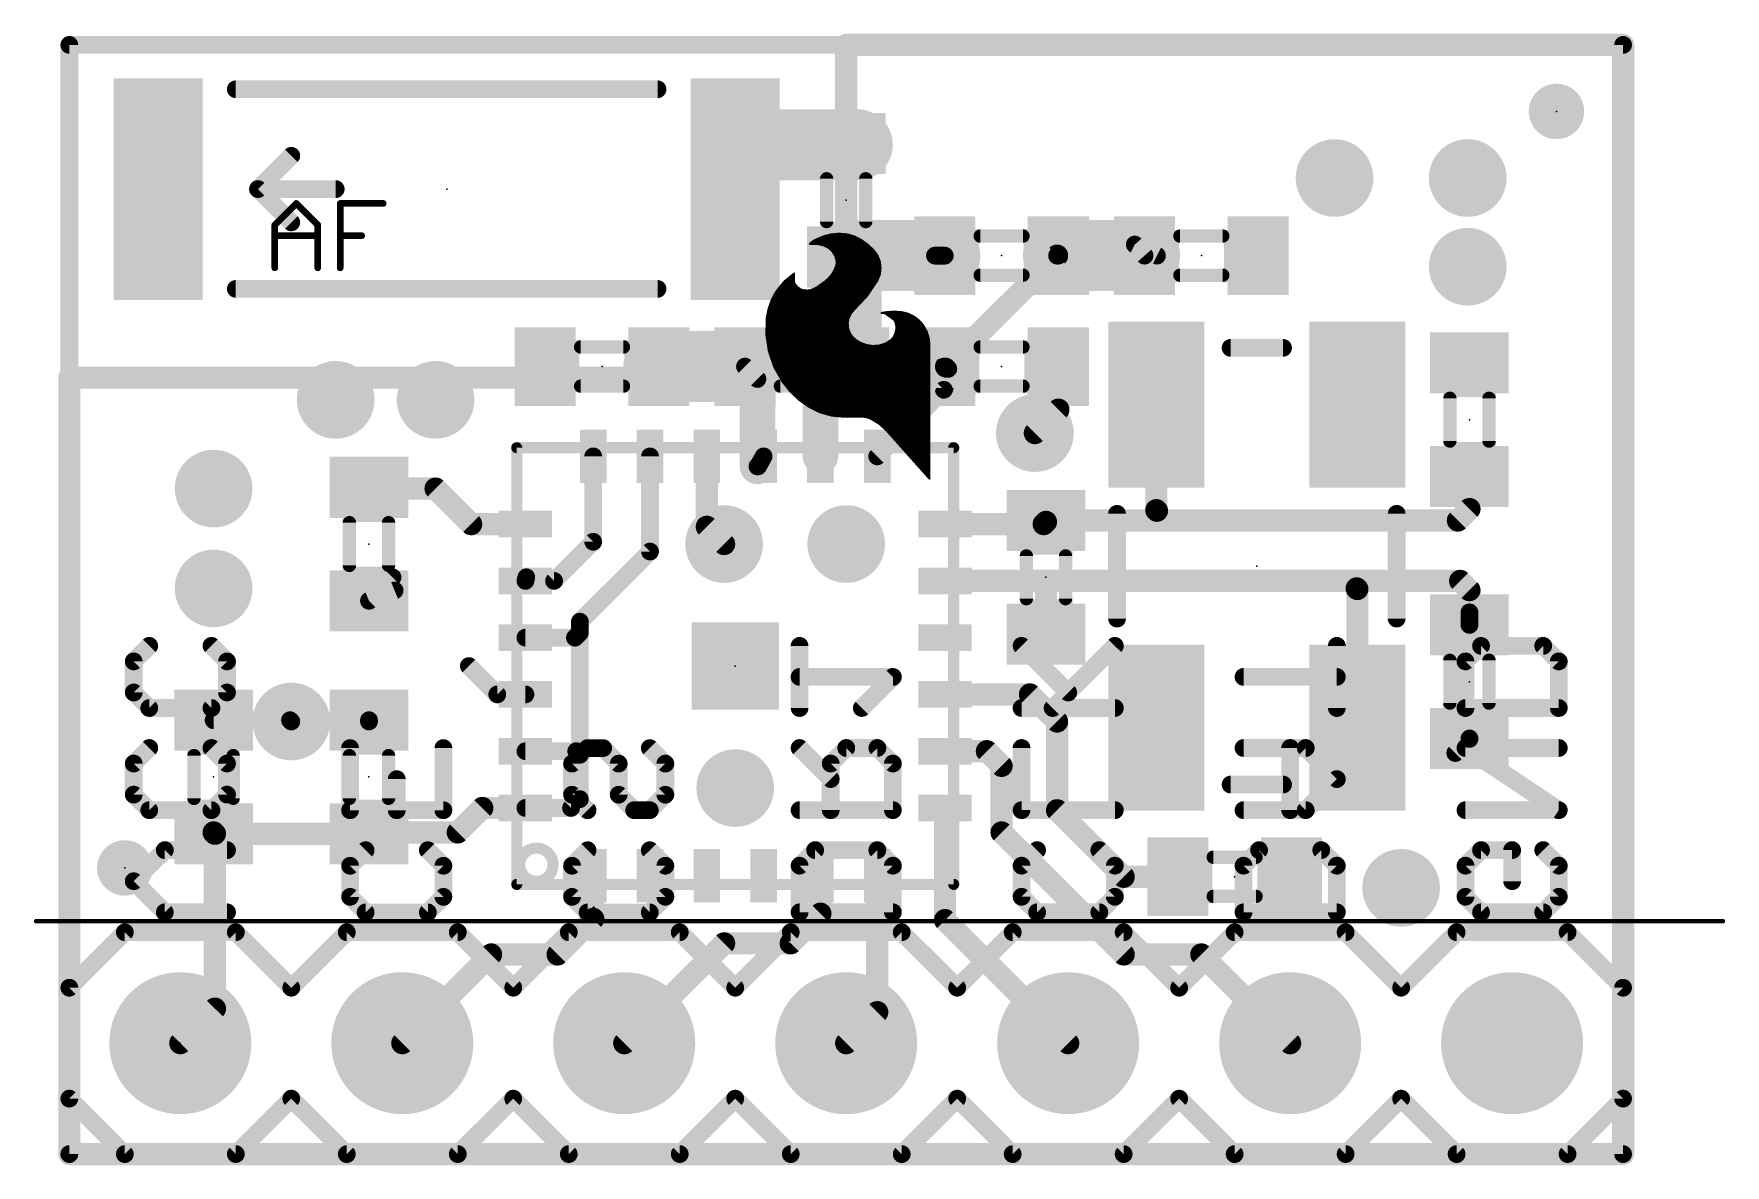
# Model space of a CAD drawing. Extents: x -0.4 to 18.9, y -0.1 to 12.8.
import ezdxf

# ---------------------------------------------------------------- set-up
doc = ezdxf.new("R2010")
doc.units = 0
for name, color, linetype in [('1', 12, 'CONTINUOUS'), ('16', 132, 'CONTINUOUS'), ('17', 110, 'CONTINUOUS'), ('18', 110, 'CONTINUOUS'), ('20', 53, 'CONTINUOUS'), ('21', 41, 'CONTINUOUS'), ('22', 40, 'CONTINUOUS'), ('23', 53, 'CONTINUOUS'), ('24', 53, 'CONTINUOUS'), ('51', 53, 'CONTINUOUS')]:
    doc.layers.add(name, color=color, linetype=linetype)

# ---------------------------------------------------------------- blocks, each defined once
blk = doc.blocks.new('RECT')
blk.add_solid([(-0.5, -0.5), (0.5, -0.5), (-0.5, 0.5), (0.5, 0.5)])
blk = doc.blocks.new('ROUNDP')
at = {"const_width": 0.5}
blk.add_lwpolyline([(0, -0.25, 1), (0, 0.25, 1), (0, -0.25)], format="xyb", dxfattribs=at)
blk = doc.blocks.new('PIE')
at = {"const_width": 0.5}
blk.add_lwpolyline([(0, -0.25, 1), (0, 0.25, 1), (0, -0.25)], format="xyb", dxfattribs=at)
blk = doc.blocks.new('ROUNDV')
at = {"const_width": 0.5}
blk.add_lwpolyline([(0, -0.25, 1), (0, 0.25, 1), (0, -0.25)], format="xyb", dxfattribs=at)

msp = doc.modelspace()

# ---------------------------------------------------------------- linework, layer by layer
at = {"layer": '1'}
for points, const_width in [([(8.89, 8.89), (8.89, 12.7)], 0.254), ([(8.89, 12.7), (17.78, 12.7)], 0.254), ([(17.78, 12.7), (17.78, 0)], 0.254), ([(7.62, 11.049), (7.874, 11.557)], 0.8128), ([(7.874, 11.557), (8.905, 11.557)], 0.8128), ([(8.905, 11.557), (8.89, 11.572)], 0.8128), ([(8.905, 11.557), (9.017, 11.557)], 0.8128), ([(8.89, 9.144), (8.89, 10.272)], 0.8128), ([(8.905, 10.287), (10.018, 10.287)], 0.8128), ([(11.318, 10.287), (12.304, 10.287)], 0.8128), ([(12.192, 10.414), (12.446, 10.287)], 0.2032), ([(12.304, 10.287), (12.192, 10.414)], 0.2032), ([(8.89, 10.272), (8.905, 10.287)], 0.2032), ([(10.018, 10.287), (9.906, 10.287)], 0.2032), ([(10.033, 9.017), (11.303, 10.287)], 0.254), ([(11.303, 10.287), (11.318, 10.287)], 0.2032), ([(6.746, 9.017), (7.732, 9.017)], 0.8128), ([(7.732, 9.017), (7.874, 8.875)], 0.2032), ([(8.595, 8.976), (8.636, 9.017)], 0.4064), ([(8.595, 7.9888), (8.595, 8.976)], 0.4064), ([(8.636, 9.017), (9.032, 9.017)], 0.4064), ([(9.032, 9.017), (8.89, 9.144)], 0.2032), ([(10.0076, 9.017), (10.018, 9.017)], 0.2032), ([(10.0076, 8.7514), (10.0076, 9.017)], 0.2032), ([(10.018, 9.017), (10.018, 8.7734)], 0.2032), ([(10.018, 9.017), (10.033, 9.017)], 0.2032), ([(10.033, 9.017), (10.0584, 8.9916)], 0.2032), ([(11.318, 9.017), (11.318, 8.524)], 0.254), ([(0, 0), (0, 8.89)], 0.254), ([(0, 8.89), (8.89, 8.89)], 0.254), ([(7.874, 8.875), (7.874, 7.874)], 0.4064), ([(9.245, 7.9888), (10.0076, 8.7514)], 0.2032), ([(11.318, 8.524), (11.049, 8.255)], 0.254), ([(12.439, 7.373), (12.439, 8.581)], 0.254), ([(5.995, 7.011), (5.995, 7.9888)], 0.2032), ([(6.645, 6.899), (6.645, 7.9888)], 0.2032), ([(7.295, 7.183), (7.295, 7.9888)], 0.254), ([(7.874, 7.874), (7.881, 7.874)], 0.2032), ([(7.881, 7.874), (7.945, 7.9888)], 0.2032), ([(3.81, 7.635), (3.429, 7.635)], 0.254), ([(3.81, 7.62), (3.81, 7.635)], 0.254), ([(4.191, 7.62), (3.81, 7.62)], 0.254), ([(4.598, 7.213), (4.191, 7.62)], 0.254), ([(16.022, 7.386), (16.022, 7.759)], 0.254), ([(11.15, 7.213), (11.176, 7.239)], 0.254), ([(11.176, 7.239), (11.176, 7.254)], 0.254), ([(11.176, 7.254), (12.446, 7.254)], 0.254), ([(12.446, 7.366), (12.439, 7.373)], 0.254), ([(12.446, 7.254), (12.446, 7.366)], 0.254), ([(12.446, 7.254), (15.89, 7.254)], 0.254), ([(15.89, 7.254), (16.022, 7.386)], 0.254), ([(4.598, 7.213), (5.2192, 7.213)], 0.254), ([(7.493, 6.985), (7.295, 7.183)], 0.254), ([(10.0208, 7.213), (11.15, 7.213)], 0.254), ([(5.547, 6.563), (5.995, 7.011)], 0.2032), ([(5.842, 6.096), (6.645, 6.899)], 0.2032), ([(3.429, 6.335), (3.698, 6.604)], 0.2032), ([(5.2192, 6.563), (5.229, 6.604)], 0.2032), ([(5.2192, 6.563), (5.547, 6.563)], 0.2032), ([(10.0208, 6.563), (11.176, 6.563)], 0.254), ([(11.176, 6.563), (14.732, 6.563)], 0.254), ([(11.176, 6.563), (11.176, 5.954)], 0.254), ([(14.732, 6.563), (15.916, 6.563)], 0.254), ([(14.732, 6.563), (14.732, 6.477)], 0.254), ([(14.732, 6.477), (14.739, 6.47)], 0.254), ([(14.739, 6.47), (14.739, 4.881)], 0.254), ([(15.916, 6.563), (16.022, 6.457)], 0.254), ([(16.022, 6.457), (16.022, 6.059)], 0.254), ([(3.429, 6.335), (3.722, 6.454)], 0.2032), ([(5.842, 5.969), (5.842, 6.096)], 0.2032), ([(16.022, 6.059), (16.022, 6.203)], 0.2032), ([(5.786, 5.913), (5.2192, 5.913)], 0.2032), ([(5.842, 5.969), (5.786, 5.913)], 0.2032), ([(5.842, 4.572), (5.842, 5.969)], 0.2032), ([(4.897, 5.263), (4.572, 5.588)], 0.2032), ([(4.897, 5.263), (5.2192, 5.263)], 0.2032), ([(10.0208, 5.263), (10.993, 5.263)], 0.254), ([(10.993, 5.263), (11.303, 4.953)], 0.254), ([(1.651, 4.968), (2.525, 4.968)], 0.2032), ([(2.525, 4.968), (2.54, 4.953)], 0.2032), ([(2.54, 4.953), (3.429, 4.953)], 0.2032), ([(3.429, 4.953), (3.429, 4.968)], 0.2032), ([(11.303, 4.953), (11.303, 3.937)], 0.254), ([(16.022, 4.754), (15.86, 4.592)], 0.2032), ([(16.022, 4.759), (16.022, 4.754)], 0.2032), ([(5.801, 4.613), (5.2192, 4.613)], 0.2032), ([(5.842, 4.572), (5.801, 4.613)], 0.2032), ([(5.842, 4.064), (5.842, 4.572)], 0.2032), ([(10.0208, 4.613), (10.5, 4.613)], 0.254), ([(10.5, 4.613), (10.668, 4.445)], 0.254), ([(10.668, 4.445), (10.668, 3.683)], 0.254), ([(4.445, 3.683), (4.725, 3.963)], 0.254), ([(4.725, 3.963), (5.2192, 3.963)], 0.254), ([(5.2192, 3.963), (5.741, 3.963)], 0.2032), ([(5.741, 3.963), (5.842, 4.064)], 0.2032), ([(10.0208, 2.6792), (10.0208, 3.963)], 0.254), ([(11.303, 3.937), (12.065, 3.175)], 0.254), ([(1.651, 3.683), (1.651, 3.668)], 0.254), ([(1.666, 3.668), (1.651, 3.683)], 0.254), ([(1.666, 3.668), (3.429, 3.668)], 0.254), ([(1.666, 1.666), (1.666, 3.668)], 0.254), ([(3.429, 3.668), (3.429, 3.683)], 0.254), ([(3.429, 3.683), (4.445, 3.683)], 0.254), ([(10.668, 3.683), (12.065, 2.286)], 0.254), ([(5.995, 2.693), (5.995, 3.1872)], 0.254), ([(8.595, 2.753), (8.595, 3.1872)], 0.254), ([(9.245, 1.625), (9.245, 3.1872)], 0.254), ([(12.065, 3.175), (12.685, 3.175)], 0.254), ([(12.685, 3.175), (12.7, 3.175)], 0.254), ([(5.588, 2.286), (5.995, 2.693)], 0.254), ([(8.255, 2.413), (8.595, 2.753)], 0.254), ([(11.43, 1.27), (10.0208, 2.6792)], 0.254), ([(6.35, 1.27), (7.493, 2.413)], 0.254), ([(7.493, 2.413), (8.255, 2.413)], 0.254), ([(3.81, 1.27), (4.826, 2.286)], 0.254), ([(4.826, 2.286), (5.588, 2.286)], 0.254), ([(12.065, 2.286), (12.954, 2.286)], 0.254), ([(12.954, 2.286), (13.97, 1.27)], 0.254), ([(1.27, 1.27), (1.666, 1.666)], 0.254), ([(8.89, 1.27), (9.245, 1.625)], 0.254), ([(17.78, 0), (0, 0)], 0.254)]:
    msp.add_lwpolyline(points, dxfattribs=dict(at, const_width=const_width))
for points, const_width in [([(8.9535, 12.7, 1), (8.8265, 12.7)], 0.127), ([(8.89, 12.7635, 1), (8.89, 12.6365)], 0.127), ([(17.8435, 12.7, 1), (17.7165, 12.7)], 0.127), ([(17.78, 12.6365, 1), (17.78, 12.7635)], 0.127), ([(7.874, 11.7602, 1), (7.874, 11.3538)], 0.4064), ([(8.0557, 11.4661, 1), (7.6923, 11.6479)], 0.4064), ([(9.0337, 11.7157, 1), (8.7463, 11.4283)], 0.4064), ([(8.905, 11.7602, 1), (8.905, 11.3538)], 0.4064), ([(8.7613, 11.4133, 1), (9.0487, 11.7007)], 0.4064), ([(8.905, 11.3538, 1), (8.905, 11.7602)], 0.4064), ([(9.017, 11.3538, 1), (9.017, 11.7602)], 0.4064), ([(7.4383, 11.1399, 1), (7.8017, 10.9581)], 0.4064), ([(9.0932, 10.272, 1), (8.6868, 10.272)], 0.4064), ([(8.905, 10.4902, 1), (8.905, 10.0838)], 0.4064), ([(10.018, 10.0838, 1), (10.018, 10.4902)], 0.4064), ([(11.318, 10.4902, 1), (11.318, 10.0838)], 0.4064), ([(12.304, 10.0838, 1), (12.304, 10.4902)], 0.4064), ([(12.2147, 10.4594, 1), (12.1693, 10.3686)], 0.1016), ([(12.2301, 10.4476, 1), (12.1539, 10.3804)], 0.1016), ([(8.8541, 10.3079, 1), (8.9259, 10.2361)], 0.1016), ([(8.9409, 10.2511, 1), (8.8691, 10.3229)], 0.1016), ([(9.906, 10.3378, 1), (9.906, 10.2362)], 0.1016), ([(10.018, 10.2362, 1), (10.018, 10.3378)], 0.1016), ([(11.3479, 10.2421, 1), (11.2581, 10.3319)], 0.127), ([(11.303, 10.3378, 1), (11.303, 10.2362)], 0.1016), ([(11.318, 10.2362, 1), (11.318, 10.3378)], 0.1016), ([(12.2659, 10.2534, 1), (12.3421, 10.3206)], 0.1016), ([(12.4233, 10.2416, 1), (12.4687, 10.3324)], 0.1016), ([(6.746, 9.2202, 1), (6.746, 8.8138)], 0.4064), ([(7.732, 8.8138, 1), (7.732, 9.2202)], 0.4064), ([(8.6868, 9.144, 1), (9.0932, 9.144)], 0.4064), ([(7.7679, 9.0529, 1), (7.6961, 8.9811)], 0.1016), ([(8.6966, 8.976, 1), (8.4934, 8.976)], 0.2032), ([(8.5232, 9.0478, 1), (8.6668, 8.9042)], 0.2032), ([(8.636, 9.1186, 1), (8.636, 8.9154)], 0.2032), ([(8.7078, 8.9452, 1), (8.5642, 9.0888)], 0.2032), ([(8.9239, 9.1819, 1), (8.8561, 9.1061)], 0.1016), ([(9.032, 8.9154, 1), (9.032, 9.1186)], 0.2032), ([(8.9981, 8.9791, 1), (9.0659, 9.0549)], 0.1016), ([(9.9881, 9.0619, 1), (10.0779, 8.9721)], 0.127), ([(10.0076, 9.0678, 1), (10.0076, 8.9662)], 0.1016), ([(10.0584, 9.017, 1), (9.9568, 9.017)], 0.1016), ([(10.0688, 9.017, 1), (9.9672, 9.017)], 0.1016), ([(10.018, 9.0678, 1), (10.018, 8.9662)], 0.1016), ([(10.0689, 9.0529, 1), (9.9971, 8.9811)], 0.1016), ([(10.018, 8.9662, 1), (10.018, 9.0678)], 0.1016), ([(10.033, 8.9662, 1), (10.033, 9.0678)], 0.1016), ([(11.3815, 9.017, 1), (11.2545, 9.017)], 0.127), ([(0.0635, 8.89, 1), (-0.0635, 8.89)], 0.127), ([(0, 8.9535, 1), (0, 8.8265)], 0.127), ([(7.9756, 8.875, 1), (7.7724, 8.875)], 0.2032), ([(7.8381, 8.8391, 1), (7.9099, 8.9109)], 0.1016), ([(8.8265, 8.89, 1), (8.9535, 8.89)], 0.127), ([(8.89, 8.8265, 1), (8.89, 8.9535)], 0.127), ([(10.0225, 8.9557, 1), (10.0943, 9.0275)], 0.1016), ([(9.9568, 8.7514, 1), (10.0584, 8.7514)], 0.1016), ([(9.9672, 8.7734, 1), (10.0688, 8.7734)], 0.1016), ([(10.0435, 8.7155, 1), (9.9717, 8.7873)], 0.1016), ([(11.2545, 8.524, 1), (11.3815, 8.524)], 0.127), ([(11.3629, 8.4791, 1), (11.2731, 8.5689)], 0.127), ([(12.5025, 8.581, 1), (12.3755, 8.581)], 0.127), ([(11.0041, 8.2999, 1), (11.0939, 8.2101)], 0.127), ([(6.0458, 7.9888, 1), (5.9442, 7.9888)], 0.1016), ([(6.6958, 7.9888, 1), (6.5942, 7.9888)], 0.1016), ([(7.3585, 7.9888, 1), (7.2315, 7.9888)], 0.127), ([(7.7724, 7.874, 1), (7.9756, 7.874)], 0.2032), ([(7.874, 7.9248, 1), (7.874, 7.8232)], 0.1016), ([(7.8366, 7.8987, 1), (7.9254, 7.8493)], 0.1016), ([(7.881, 7.8232, 1), (7.881, 7.9248)], 0.1016), ([(7.9894, 7.9641, 1), (7.9006, 8.0135)], 0.1016), ([(8.4934, 7.9888, 1), (8.6966, 7.9888)], 0.2032), ([(9.2091, 8.0247, 1), (9.2809, 7.9529)], 0.1016), ([(3.429, 7.6985, 1), (3.429, 7.5715)], 0.127), ([(3.8735, 7.635, 1), (3.7465, 7.635)], 0.127), ([(3.81, 7.6835, 1), (3.81, 7.5565)], 0.127), ([(3.81, 7.5715, 1), (3.81, 7.6985)], 0.127), ([(4.2359, 7.6649, 1), (4.1461, 7.5751)], 0.127), ([(4.191, 7.5565, 1), (4.191, 7.6835)], 0.127), ([(16.0855, 7.759, 1), (15.9585, 7.759)], 0.127), ([(3.7465, 7.62, 1), (3.8735, 7.62)], 0.127), ([(11.2395, 7.254, 1), (11.1125, 7.254)], 0.127), ([(11.176, 7.3175, 1), (11.176, 7.1905)], 0.127), ([(11.2209, 7.1941, 1), (11.1311, 7.2839)], 0.127), ([(12.4839, 7.4179, 1), (12.3941, 7.3281)], 0.127), ([(12.3755, 7.373, 1), (12.5025, 7.373)], 0.127), ([(12.5095, 7.366, 1), (12.3825, 7.366)], 0.127), ([(12.446, 7.3175, 1), (12.446, 7.1905)], 0.127), ([(12.4011, 7.3211, 1), (12.4909, 7.4109)], 0.127), ([(12.446, 7.1905, 1), (12.446, 7.3175)], 0.127), ([(15.8451, 7.2989, 1), (15.9349, 7.2091)], 0.127), ([(15.89, 7.1905, 1), (15.89, 7.3175)], 0.127), ([(15.9585, 7.386, 1), (16.0855, 7.386)], 0.127), ([(16.0669, 7.3411, 1), (15.9771, 7.4309)], 0.127), ([(4.598, 7.2765, 1), (4.598, 7.1495)], 0.127), ([(4.5531, 7.1681, 1), (4.6429, 7.2579)], 0.127), ([(5.2192, 7.1495, 1), (5.2192, 7.2765)], 0.127), ([(7.3399, 7.2279, 1), (7.2501, 7.1381)], 0.127), ([(7.2315, 7.183, 1), (7.3585, 7.183)], 0.127), ([(10.0208, 7.2765, 1), (10.0208, 7.1495)], 0.127), ([(11.1051, 7.2579, 1), (11.1949, 7.1681)], 0.127), ([(11.1125, 7.239, 1), (11.2395, 7.239)], 0.127), ([(11.15, 7.1495, 1), (11.15, 7.2765)], 0.127), ([(12.3825, 7.254, 1), (12.5095, 7.254)], 0.127), ([(5.9442, 7.011, 1), (6.0458, 7.011)], 0.1016), ([(6.0309, 6.9751, 1), (5.9591, 7.0469)], 0.1016), ([(6.6809, 6.8631, 1), (6.6091, 6.9349)], 0.1016), ([(7.4481, 6.9401, 1), (7.5379, 7.0299)], 0.127), ([(6.5942, 6.899, 1), (6.6958, 6.899)], 0.1016), ([(3.7339, 6.5681, 1), (3.6621, 6.6399)], 0.1016), ([(5.2192, 6.6138, 1), (5.2192, 6.5122)], 0.1016), ([(5.1698, 6.5748, 1), (5.2686, 6.5512)], 0.1016), ([(5.2784, 6.5922, 1), (5.1796, 6.6158)], 0.1016), ([(5.5111, 6.5989, 1), (5.5829, 6.5271)], 0.1016), ([(5.547, 6.5122, 1), (5.547, 6.6138)], 0.1016), ([(10.0208, 6.6265, 1), (10.0208, 6.4995)], 0.127), ([(11.176, 6.6265, 1), (11.176, 6.4995)], 0.127), ([(11.2395, 6.563, 1), (11.1125, 6.563)], 0.127), ([(11.176, 6.4995, 1), (11.176, 6.6265)], 0.127), ([(14.732, 6.6265, 1), (14.732, 6.4995)], 0.127), ([(14.7955, 6.563, 1), (14.6685, 6.563)], 0.127), ([(14.7769, 6.5219, 1), (14.6871, 6.4321)], 0.127), ([(14.8025, 6.47, 1), (14.6755, 6.47)], 0.127), ([(14.732, 6.4995, 1), (14.732, 6.6265)], 0.127), ([(15.9609, 6.6079, 1), (15.8711, 6.5181)], 0.127), ([(15.916, 6.4995, 1), (15.916, 6.6265)], 0.127), ([(16.0855, 6.457, 1), (15.9585, 6.457)], 0.127), ([(3.4099, 6.3821, 1), (3.4481, 6.2879)], 0.1016), ([(3.3931, 6.3709, 1), (3.4649, 6.2991)], 0.1016), ([(3.7411, 6.4069, 1), (3.7029, 6.5011)], 0.1016), ([(14.6685, 6.477, 1), (14.7955, 6.477)], 0.127), ([(14.6941, 6.4251, 1), (14.7839, 6.5149)], 0.127), ([(15.9771, 6.4121, 1), (16.0669, 6.5019)], 0.127), ([(5.8928, 6.096, 1), (5.7912, 6.096)], 0.1016), ([(16.0728, 6.203, 1), (15.9712, 6.203)], 0.1016), ([(5.2192, 5.9638, 1), (5.2192, 5.8622)], 0.1016), ([(5.786, 5.8622, 1), (5.786, 5.9638)], 0.1016), ([(5.8061, 6.1319, 1), (5.8779, 6.0601)], 0.1016), ([(5.8928, 5.969, 1), (5.7912, 5.969)], 0.1016), ([(5.7912, 5.969, 1), (5.8928, 5.969)], 0.1016), ([(5.8779, 5.9331, 1), (5.8061, 6.0049)], 0.1016), ([(11.1125, 5.954, 1), (11.2395, 5.954)], 0.127), ([(15.9585, 6.059, 1), (16.0855, 6.059)], 0.127), ([(15.9712, 6.059, 1), (16.0728, 6.059)], 0.1016), ([(5.7501, 5.9489, 1), (5.8219, 5.8771)], 0.1016), ([(4.6079, 5.6239, 1), (4.5361, 5.5521)], 0.1016), ([(4.897, 5.3138, 1), (4.897, 5.2122)], 0.1016), ([(4.8611, 5.2271, 1), (4.9329, 5.2989)], 0.1016), ([(5.2192, 5.2122, 1), (5.2192, 5.3138)], 0.1016), ([(10.0208, 5.3265, 1), (10.0208, 5.1995)], 0.127), ([(11.0379, 5.3079, 1), (10.9481, 5.2181)], 0.127), ([(10.993, 5.1995, 1), (10.993, 5.3265)], 0.127), ([(1.651, 5.0188, 1), (1.651, 4.9172)], 0.1016), ([(2.5609, 5.0039, 1), (2.4891, 4.9321)], 0.1016), ([(2.54, 5.0038, 1), (2.54, 4.9022)], 0.1016), ([(2.5041, 4.9171, 1), (2.5759, 4.9889)], 0.1016), ([(2.525, 4.9172, 1), (2.525, 5.0188)], 0.1016), ([(3.4798, 4.968, 1), (3.3782, 4.968)], 0.1016), ([(3.429, 4.9022, 1), (3.429, 5.0038)], 0.1016), ([(11.3665, 4.953, 1), (11.2395, 4.953)], 0.127), ([(11.2581, 4.9081, 1), (11.3479, 4.9979)], 0.127), ([(3.3782, 4.953, 1), (3.4798, 4.953)], 0.1016), ([(14.6755, 4.881, 1), (14.8025, 4.881)], 0.127), ([(16.0728, 4.759, 1), (15.9712, 4.759)], 0.1016), ([(16.0579, 4.7181, 1), (15.9861, 4.7899)], 0.1016), ([(5.2192, 4.6638, 1), (5.2192, 4.5622)], 0.1016), ([(5.8369, 4.6489, 1), (5.7651, 4.5771)], 0.1016), ([(5.8928, 4.572, 1), (5.7912, 4.572)], 0.1016), ([(5.801, 4.5622, 1), (5.801, 4.6638)], 0.1016), ([(5.8061, 4.5361, 1), (5.8779, 4.6079)], 0.1016), ([(10.0208, 4.6765, 1), (10.0208, 4.5495)], 0.127), ([(10.5449, 4.6579, 1), (10.4551, 4.5681)], 0.127), ([(10.5, 4.5495, 1), (10.5, 4.6765)], 0.127), ([(15.8241, 4.6279, 1), (15.8959, 4.5561)], 0.1016), ([(15.9712, 4.754, 1), (16.0728, 4.754)], 0.1016), ([(5.7912, 4.572, 1), (5.8928, 4.572)], 0.1016), ([(10.7315, 4.445, 1), (10.6045, 4.445)], 0.127), ([(10.6231, 4.4001, 1), (10.7129, 4.4899)], 0.127), ([(4.725, 4.0265, 1), (4.725, 3.8995)], 0.127), ([(4.7699, 3.9181, 1), (4.6801, 4.0079)], 0.127), ([(5.2192, 4.0138, 1), (5.2192, 3.9122)], 0.1016), ([(5.2192, 3.8995, 1), (5.2192, 4.0265)], 0.127), ([(5.741, 3.9122, 1), (5.741, 4.0138)], 0.1016), ([(5.7912, 4.064, 1), (5.8928, 4.064)], 0.1016), ([(5.8779, 4.0281, 1), (5.8061, 4.0999)], 0.1016), ([(10.0843, 3.963, 1), (9.9573, 3.963)], 0.127), ([(5.7051, 3.9989, 1), (5.7769, 3.9271)], 0.1016), ([(11.3479, 3.9819, 1), (11.2581, 3.8921)], 0.127), ([(11.2395, 3.937, 1), (11.3665, 3.937)], 0.127), ([(1.7145, 3.683, 1), (1.5875, 3.683)], 0.127), ([(1.6959, 3.7279, 1), (1.6061, 3.6381)], 0.127), ([(1.5875, 3.668, 1), (1.7145, 3.668)], 0.127), ([(1.666, 3.7315, 1), (1.666, 3.6045)], 0.127), ([(1.7295, 3.668, 1), (1.6025, 3.668)], 0.127), ([(1.6211, 3.6231, 1), (1.7109, 3.7129)], 0.127), ([(3.4925, 3.683, 1), (3.3655, 3.683)], 0.127), ([(3.429, 3.7465, 1), (3.429, 3.6195)], 0.127), ([(3.3655, 3.668, 1), (3.4925, 3.668)], 0.127), ([(3.429, 3.6045, 1), (3.429, 3.7315)], 0.127), ([(4.4001, 3.7279, 1), (4.4899, 3.6381)], 0.127), ([(4.445, 3.6195, 1), (4.445, 3.7465)], 0.127), ([(10.7129, 3.7279, 1), (10.6231, 3.6381)], 0.127), ([(10.6045, 3.683, 1), (10.7315, 3.683)], 0.127), ([(6.0585, 3.1872, 1), (5.9315, 3.1872)], 0.127), ([(8.6585, 3.1872, 1), (8.5315, 3.1872)], 0.127), ([(9.3085, 3.1872, 1), (9.1815, 3.1872)], 0.127), ([(12.065, 3.2385, 1), (12.065, 3.1115)], 0.127), ([(12.685, 3.2385, 1), (12.685, 3.1115)], 0.127), ([(12.685, 3.1115, 1), (12.685, 3.2385)], 0.127), ([(12.7, 3.1115, 1), (12.7, 3.2385)], 0.127), ([(12.0201, 3.1301, 1), (12.1099, 3.2199)], 0.127), ([(5.9315, 2.693, 1), (6.0585, 2.693)], 0.127), ([(6.0399, 2.6481, 1), (5.9501, 2.7379)], 0.127), ([(8.5315, 2.753, 1), (8.6585, 2.753)], 0.127), ([(8.6399, 2.7081, 1), (8.5501, 2.7979)], 0.127), ([(10.0657, 2.7241, 1), (9.9759, 2.6343)], 0.127), ([(9.9573, 2.6792, 1), (10.0843, 2.6792)], 0.127), ([(7.493, 2.4765, 1), (7.493, 2.3495)], 0.127), ([(7.5379, 2.3681, 1), (7.4481, 2.4579)], 0.127), ([(8.2101, 2.4579, 1), (8.2999, 2.3681)], 0.127), ([(8.255, 2.3495, 1), (8.255, 2.4765)], 0.127), ([(4.826, 2.3495, 1), (4.826, 2.2225)], 0.127), ([(4.8709, 2.2411, 1), (4.7811, 2.3309)], 0.127), ([(5.5431, 2.3309, 1), (5.6329, 2.2411)], 0.127), ([(5.588, 2.2225, 1), (5.588, 2.3495)], 0.127), ([(12.065, 2.3495, 1), (12.065, 2.2225)], 0.127), ([(12.0201, 2.2411, 1), (12.1099, 2.3309)], 0.127), ([(12.9989, 2.3309, 1), (12.9091, 2.2411)], 0.127), ([(12.954, 2.2225, 1), (12.954, 2.3495)], 0.127), ([(1.7109, 1.6211, 1), (1.6211, 1.7109)], 0.127), ([(9.2899, 1.5801, 1), (9.2001, 1.6699)], 0.127), ([(1.6025, 1.666, 1), (1.7295, 1.666)], 0.127), ([(9.1815, 1.625, 1), (9.3085, 1.625)], 0.127), ([(1.2251, 1.3149, 1), (1.3149, 1.2251)], 0.127), ([(3.7651, 1.3149, 1), (3.8549, 1.2251)], 0.127), ([(6.3051, 1.3149, 1), (6.3949, 1.2251)], 0.127), ([(8.8451, 1.3149, 1), (8.9349, 1.2251)], 0.127), ([(11.3851, 1.2251, 1), (11.4749, 1.3149)], 0.127), ([(13.9251, 1.2251, 1), (14.0149, 1.3149)], 0.127), ([(0, 0.0635, 1), (0, -0.0635)], 0.127), ([(-0.0635, 0, 1), (0.0635, 0)], 0.127), ([(17.7165, 0, 1), (17.8435, 0)], 0.127), ([(17.78, -0.0635, 1), (17.78, 0.0635)], 0.127)]:
    msp.add_lwpolyline(points, format="xyb", dxfattribs=dict(at, const_width=const_width))
at = {"layer": '16', "const_width": 0.254}
for points in [[(8.89, 8.89), (8.89, 12.7)], [(8.89, 12.7), (17.78, 12.7)], [(17.78, 12.7), (17.78, 0)], [(0, 0), (0, 8.89)], [(0, 8.89), (8.89, 8.89)], [(17.78, 0), (0, 0)]]:
    msp.add_lwpolyline(points, dxfattribs=at)
at = {"layer": '16', "const_width": 0.127}
for points in [[(8.9535, 12.7, 1), (8.8265, 12.7)], [(8.89, 12.7635, 1), (8.89, 12.6365)], [(17.8435, 12.7, 1), (17.7165, 12.7)], [(17.78, 12.6365, 1), (17.78, 12.7635)], [(0.0635, 8.89, 1), (-0.0635, 8.89)], [(0, 8.9535, 1), (0, 8.8265)], [(8.8265, 8.89, 1), (8.9535, 8.89)], [(8.89, 8.8265, 1), (8.89, 8.9535)], [(0, 0.0635, 1), (0, -0.0635)], [(-0.0635, 0, 1), (0.0635, 0)], [(17.7165, 0, 1), (17.8435, 0)], [(17.78, -0.0635, 1), (17.78, 0.0635)]]:
    msp.add_lwpolyline(points, format="xyb", dxfattribs=at)
at = {"layer": '20', "const_width": 0.2032}
for points in [[(17.78, 12.7), (0, 12.7)], [(0, 12.7), (0, 0)], [(17.78, 0), (17.78, 12.7)], [(0, 0), (17.78, 0)]]:
    msp.add_lwpolyline(points, dxfattribs=at)
at = {"layer": '20', "const_width": 0.1016}
for points in [[(0, 12.7508, 1), (0, 12.6492)], [(0.0508, 12.7, 1), (-0.0508, 12.7)], [(17.8308, 12.7, 1), (17.7292, 12.7)], [(17.78, 12.6492, 1), (17.78, 12.7508)], [(0, 0.0508, 1), (0, -0.0508)], [(-0.0508, 0, 1), (0.0508, 0)], [(17.7292, 0, 1), (17.8308, 0)], [(17.78, -0.0508, 1), (17.78, 0.0508)]]:
    msp.add_lwpolyline(points, format="xyb", dxfattribs=at)
at = {"layer": '21', "const_width": 0.2032}
for points in [[(6.731, 12.192), (1.905, 12.192)], [(2.159, 11.049), (2.54, 11.43)], [(3.048, 11.049), (2.159, 11.049)], [(2.159, 11.049), (2.54, 10.668)], [(6.731, 9.906), (1.905, 9.906)], [(13.289, 9.231), (13.889, 9.231)], [(11.989, 6.131), (11.989, 7.331)], [(15.189, 7.331), (15.189, 6.131)], [(13.289, 4.231), (13.889, 4.231)], [(0.635, 2.54), (0, 1.905)], [(0.635, 2.54), (1.905, 2.54)], [(1.905, 2.54), (2.54, 1.905)], [(2.54, 1.905), (3.175, 2.54)], [(3.175, 2.54), (4.445, 2.54)], [(4.445, 2.54), (5.08, 1.905)], [(5.08, 1.905), (5.715, 2.54)], [(5.715, 2.54), (6.985, 2.54)], [(6.985, 2.54), (7.62, 1.905)], [(8.255, 2.54), (7.62, 1.905)], [(8.255, 2.54), (9.525, 2.54)], [(9.525, 2.54), (10.16, 1.905)], [(10.16, 1.905), (10.795, 2.54)], [(10.795, 2.54), (12.065, 2.54)], [(12.065, 2.54), (12.7, 1.905)], [(12.7, 1.905), (13.335, 2.54)], [(13.335, 2.54), (14.605, 2.54)], [(14.605, 2.54), (15.24, 1.905)], [(15.875, 2.54), (15.24, 1.905)], [(15.875, 2.54), (17.145, 2.54)], [(17.145, 2.54), (17.78, 1.905)], [(0, 1.905), (0, 0.635)], [(17.78, 1.905), (17.78, 0.635)], [(0, 0.635), (0.635, 0)], [(2.54, 0.635), (1.905, 0)], [(3.175, 0), (2.54, 0.635)], [(5.08, 0.635), (4.445, 0)], [(5.715, 0), (5.08, 0.635)], [(7.62, 0.635), (6.985, 0)], [(7.62, 0.635), (8.255, 0)], [(10.16, 0.635), (9.525, 0)], [(10.795, 0), (10.16, 0.635)], [(12.7, 0.635), (12.065, 0)], [(13.335, 0), (12.7, 0.635)], [(15.24, 0.635), (14.605, 0)], [(15.24, 0.635), (15.875, 0)], [(17.78, 0.635), (17.145, 0)], [(1.905, 0), (0.635, 0)], [(4.445, 0), (3.175, 0)], [(6.985, 0), (5.715, 0)], [(9.525, 0), (8.255, 0)], [(12.065, 0), (10.795, 0)], [(14.605, 0), (13.335, 0)], [(17.145, 0), (15.875, 0)]]:
    msp.add_lwpolyline(points, dxfattribs=at)
at = {"layer": '21'}
for points, const_width in [([(1.905, 12.2428, 1), (1.905, 12.1412)], 0.1016), ([(6.731, 12.1412, 1), (6.731, 12.2428)], 0.1016), ([(2.5759, 11.3941, 1), (2.5041, 11.4659)], 0.1016), ([(2.159, 11.0998, 1), (2.159, 10.9982)], 0.1016), ([(2.1949, 11.0849, 1), (2.1231, 11.0131)], 0.1016), ([(2.1231, 11.0849, 1), (2.1949, 11.0131)], 0.1016), ([(3.048, 10.9982, 1), (3.048, 11.0998)], 0.1016), ([(2.5041, 10.6321, 1), (2.5759, 10.7039)], 0.1016), ([(1.905, 9.9568, 1), (1.905, 9.8552)], 0.1016), ([(6.731, 9.8552, 1), (6.731, 9.9568)], 0.1016), ([(13.289, 9.2818, 1), (13.289, 9.1802)], 0.1016), ([(13.889, 9.1802, 1), (13.889, 9.2818)], 0.1016), ([(12.0398, 7.331, 1), (11.9382, 7.331)], 0.1016), ([(15.2398, 7.331, 1), (15.1382, 7.331)], 0.1016), ([(11.9382, 6.131, 1), (12.0398, 6.131)], 0.1016), ([(15.1382, 6.131, 1), (15.2398, 6.131)], 0.1016), ([(13.289, 4.2818, 1), (13.289, 4.1802)], 0.1016), ([(13.889, 4.1802, 1), (13.889, 4.2818)], 0.1016), ([(5.345, 3.1227, 1), (5.345, 3.5033, 1), (5.345, 3.1227)], 0.127), ([(0.635, 2.5908, 1), (0.635, 2.4892)], 0.1016), ([(0.6709, 2.5041, 1), (0.5991, 2.5759)], 0.1016), ([(1.9409, 2.5759, 1), (1.8691, 2.5041)], 0.1016), ([(1.905, 2.4892, 1), (1.905, 2.5908)], 0.1016), ([(3.175, 2.5908, 1), (3.175, 2.4892)], 0.1016), ([(3.2109, 2.5041, 1), (3.1391, 2.5759)], 0.1016), ([(4.4809, 2.5759, 1), (4.4091, 2.5041)], 0.1016), ([(4.445, 2.4892, 1), (4.445, 2.5908)], 0.1016), ([(5.715, 2.5908, 1), (5.715, 2.4892)], 0.1016), ([(5.7509, 2.5041, 1), (5.6791, 2.5759)], 0.1016), ([(7.0209, 2.5759, 1), (6.9491, 2.5041)], 0.1016), ([(6.985, 2.4892, 1), (6.985, 2.5908)], 0.1016), ([(8.255, 2.5908, 1), (8.255, 2.4892)], 0.1016), ([(8.2909, 2.5041, 1), (8.2191, 2.5759)], 0.1016), ([(9.5609, 2.5759, 1), (9.4891, 2.5041)], 0.1016), ([(9.525, 2.4892, 1), (9.525, 2.5908)], 0.1016), ([(10.795, 2.5908, 1), (10.795, 2.4892)], 0.1016), ([(10.8309, 2.5041, 1), (10.7591, 2.5759)], 0.1016), ([(12.1009, 2.5759, 1), (12.0291, 2.5041)], 0.1016), ([(12.065, 2.4892, 1), (12.065, 2.5908)], 0.1016), ([(13.335, 2.5908, 1), (13.335, 2.4892)], 0.1016), ([(13.3709, 2.5041, 1), (13.2991, 2.5759)], 0.1016), ([(14.6409, 2.5759, 1), (14.5691, 2.5041)], 0.1016), ([(14.605, 2.4892, 1), (14.605, 2.5908)], 0.1016), ([(15.875, 2.5908, 1), (15.875, 2.4892)], 0.1016), ([(15.9109, 2.5041, 1), (15.8391, 2.5759)], 0.1016), ([(17.1809, 2.5759, 1), (17.1091, 2.5041)], 0.1016), ([(17.145, 2.4892, 1), (17.145, 2.5908)], 0.1016), ([(0.0508, 1.905, 1), (-0.0508, 1.905)], 0.1016), ([(-0.0359, 1.9409, 1), (0.0359, 1.8691)], 0.1016), ([(2.5041, 1.9409, 1), (2.5759, 1.8691)], 0.1016), ([(2.5041, 1.8691, 1), (2.5759, 1.9409)], 0.1016), ([(5.0441, 1.9409, 1), (5.1159, 1.8691)], 0.1016), ([(5.0441, 1.8691, 1), (5.1159, 1.9409)], 0.1016), ([(7.5841, 1.9409, 1), (7.6559, 1.8691)], 0.1016), ([(7.5841, 1.8691, 1), (7.6559, 1.9409)], 0.1016), ([(10.1241, 1.9409, 1), (10.1959, 1.8691)], 0.1016), ([(10.1241, 1.8691, 1), (10.1959, 1.9409)], 0.1016), ([(12.6641, 1.9409, 1), (12.7359, 1.8691)], 0.1016), ([(12.6641, 1.8691, 1), (12.7359, 1.9409)], 0.1016), ([(15.2041, 1.9409, 1), (15.2759, 1.8691)], 0.1016), ([(15.2041, 1.8691, 1), (15.2759, 1.9409)], 0.1016), ([(17.8308, 1.905, 1), (17.7292, 1.905)], 0.1016), ([(17.7441, 1.8691, 1), (17.8159, 1.9409)], 0.1016), ([(0.0359, 0.6709, 1), (-0.0359, 0.5991)], 0.1016), ([(-0.0508, 0.635, 1), (0.0508, 0.635)], 0.1016), ([(2.5759, 0.6709, 1), (2.5041, 0.5991)], 0.1016), ([(2.5759, 0.5991, 1), (2.5041, 0.6709)], 0.1016), ([(5.1159, 0.6709, 1), (5.0441, 0.5991)], 0.1016), ([(5.1159, 0.5991, 1), (5.0441, 0.6709)], 0.1016), ([(7.6559, 0.6709, 1), (7.5841, 0.5991)], 0.1016), ([(7.6559, 0.5991, 1), (7.5841, 0.6709)], 0.1016), ([(10.1959, 0.6709, 1), (10.1241, 0.5991)], 0.1016), ([(10.1959, 0.5991, 1), (10.1241, 0.6709)], 0.1016), ([(12.7359, 0.6709, 1), (12.6641, 0.5991)], 0.1016), ([(12.7359, 0.5991, 1), (12.6641, 0.6709)], 0.1016), ([(15.2759, 0.6709, 1), (15.2041, 0.5991)], 0.1016), ([(15.2759, 0.5991, 1), (15.2041, 0.6709)], 0.1016), ([(17.7292, 0.635, 1), (17.8308, 0.635)], 0.1016), ([(17.8159, 0.5991, 1), (17.7441, 0.6709)], 0.1016), ([(0.635, 0.0508, 1), (0.635, -0.0508)], 0.1016), ([(0.5991, -0.0359, 1), (0.6709, 0.0359)], 0.1016), ([(1.8691, 0.0359, 1), (1.9409, -0.0359)], 0.1016), ([(1.905, -0.0508, 1), (1.905, 0.0508)], 0.1016), ([(3.175, 0.0508, 1), (3.175, -0.0508)], 0.1016), ([(3.1391, -0.0359, 1), (3.2109, 0.0359)], 0.1016), ([(4.4091, 0.0359, 1), (4.4809, -0.0359)], 0.1016), ([(4.445, -0.0508, 1), (4.445, 0.0508)], 0.1016), ([(5.715, 0.0508, 1), (5.715, -0.0508)], 0.1016), ([(5.6791, -0.0359, 1), (5.7509, 0.0359)], 0.1016), ([(6.9491, 0.0359, 1), (7.0209, -0.0359)], 0.1016), ([(6.985, -0.0508, 1), (6.985, 0.0508)], 0.1016), ([(8.255, 0.0508, 1), (8.255, -0.0508)], 0.1016), ([(8.2191, -0.0359, 1), (8.2909, 0.0359)], 0.1016), ([(9.4891, 0.0359, 1), (9.5609, -0.0359)], 0.1016), ([(9.525, -0.0508, 1), (9.525, 0.0508)], 0.1016), ([(10.795, 0.0508, 1), (10.795, -0.0508)], 0.1016), ([(10.7591, -0.0359, 1), (10.8309, 0.0359)], 0.1016), ([(12.0291, 0.0359, 1), (12.1009, -0.0359)], 0.1016), ([(12.065, -0.0508, 1), (12.065, 0.0508)], 0.1016), ([(13.335, 0.0508, 1), (13.335, -0.0508)], 0.1016), ([(13.2991, -0.0359, 1), (13.3709, 0.0359)], 0.1016), ([(14.5691, 0.0359, 1), (14.6409, -0.0359)], 0.1016), ([(14.605, -0.0508, 1), (14.605, 0.0508)], 0.1016), ([(15.875, 0.0508, 1), (15.875, -0.0508)], 0.1016), ([(15.8391, -0.0359, 1), (15.9109, 0.0359)], 0.1016), ([(17.1091, 0.0359, 1), (17.1809, -0.0359)], 0.1016), ([(17.145, -0.0508, 1), (17.145, 0.0508)], 0.1016)]:
    msp.add_lwpolyline(points, format="xyb", dxfattribs=dict(at, const_width=const_width))
at = {"layer": '22'}
for points, const_width in [([(8.478, 10.4254), (8.5215, 10.4592)], 0.0254), ([(8.496, 10.4394), (9.0976, 10.4394)], 0.0254), ([(8.5215, 10.4592), (8.5719, 10.4813)], 0.0254), ([(8.5342, 10.4648), (9.0624, 10.4648)], 0.0254), ([(8.5719, 10.4813), (8.6075, 10.4965)], 0.0254), ([(8.5927, 10.4902), (9.0137, 10.4902)], 0.0254), ([(8.6075, 10.4965), (8.6304, 10.5067)], 0.0254), ([(8.6304, 10.5067), (8.7181, 10.5287)], 0.0254), ([(8.666, 10.5156), (8.9494, 10.5156)], 0.0254), ([(8.7181, 10.5287), (8.8082, 10.5372)], 0.0254), ([(8.8082, 10.5372), (8.8951, 10.5306)], 0.0254), ([(8.8951, 10.5306), (8.9791, 10.5074)], 0.0254), ([(8.9791, 10.5074), (9.0571, 10.4686)], 0.0254), ([(9.0571, 10.4686), (9.1348, 10.4126)], 0.0254), ([(8.5364, 10.4229), (8.4754, 10.4229)], 0.0254), ([(8.4754, 10.4229), (8.4755, 10.4229)], 0.0254), ([(8.4755, 10.4229), (8.478, 10.4254)], 0.0254), ([(8.5893, 10.417), (8.5364, 10.4229)], 0.0254), ([(8.6405, 10.4025), (8.5893, 10.417)], 0.0254), ([(8.5998, 10.414), (9.1328, 10.414)], 0.0254), ([(8.6913, 10.3755), (8.6405, 10.4025)], 0.0254), ([(8.6667, 10.3886), (9.1601, 10.3886)], 0.0254), ([(8.7333, 10.3363), (8.6913, 10.3755)], 0.0254), ([(8.7045, 10.3632), (9.187, 10.3632)], 0.0254), ([(8.7316, 10.3378), (9.2108, 10.3378)], 0.0254), ([(8.7636, 10.2874), (8.7333, 10.3363)], 0.0254), ([(8.7481, 10.3124), (9.2289, 10.3124)], 0.0254), ([(8.7802, 10.2324), (8.7636, 10.2874)], 0.0254), ([(8.7637, 10.287), (9.2471, 10.287)], 0.0254), ([(8.7714, 10.2616), (9.2571, 10.2616)], 0.0254), ([(9.1348, 10.4126), (9.2044, 10.3467)], 0.0254), ([(9.2044, 10.3467), (9.2475, 10.2863)], 0.0254), ([(9.2475, 10.2863), (9.2743, 10.2171)], 0.0254), ([(8.1799, 9.9879), (8.2925, 10.08)], 0.0254), ([(8.2661, 10.0584), (8.2925, 10.0584)], 0.0254), ([(8.2925, 10.08), (8.2925, 9.9911)], 0.0254), ([(8.688, 10.0249), (8.7243, 10.0673)], 0.0254), ([(8.7167, 10.0584), (9.2683, 10.0584)], 0.0254), ([(8.7243, 10.0673), (8.7536, 10.1148)], 0.0254), ([(8.7345, 10.0838), (9.2748, 10.0838)], 0.0254), ([(8.7502, 10.1092), (9.2783, 10.1092)], 0.0254), ([(8.7536, 10.1148), (8.7751, 10.1663)], 0.0254), ([(8.7619, 10.1346), (9.2817, 10.1346)], 0.0254), ([(8.7725, 10.16), (9.281, 10.16)], 0.0254), ([(8.7751, 10.1663), (8.7816, 10.199)], 0.0254), ([(8.7789, 10.1854), (9.278, 10.1854)], 0.0254), ([(8.7791, 10.2362), (9.2669, 10.2362)], 0.0254), ([(8.7816, 10.199), (8.7802, 10.2324)], 0.0254), ([(8.7811, 10.2108), (9.275, 10.2108)], 0.0254), ([(9.273, 10.0699), (9.245, 10.0012)], 0.0254), ([(9.2829, 10.1434), (9.273, 10.0699)], 0.0254), ([(9.2743, 10.2171), (9.2829, 10.1434)], 0.0254), ([(8.0392, 9.7808), (8.0893, 9.8742)], 0.0254), ([(8.0893, 9.8742), (8.1799, 9.9879)], 0.0254), ([(8.0944, 9.8806), (9.1636, 9.8806)], 0.0254), ([(8.1146, 9.906), (8.3594, 9.906)], 0.0254), ([(8.1349, 9.9314), (8.3258, 9.9314)], 0.0254), ([(8.1551, 9.9568), (8.3053, 9.9568)], 0.0254), ([(8.1754, 9.9822), (8.2937, 9.9822)], 0.0254), ([(8.204, 10.0076), (8.2925, 10.0076)], 0.0254), ([(8.235, 10.033), (8.2925, 10.033)], 0.0254), ([(8.2925, 9.9911), (8.2945, 9.9766)], 0.0254), ([(8.2945, 9.9766), (8.3002, 9.9631)], 0.0254), ([(8.3002, 9.9631), (8.3298, 9.9264)], 0.0254), ([(8.3298, 9.9264), (8.3687, 9.8996)], 0.0254), ([(8.3687, 9.8996), (8.3891, 9.892)], 0.0254), ([(8.3891, 9.892), (8.4463, 9.8859)], 0.0254), ([(8.4463, 9.8859), (8.5029, 9.8963)], 0.0254), ([(8.5029, 9.8963), (8.5542, 9.9225)], 0.0254), ([(8.5219, 9.906), (9.1808, 9.906)], 0.0254), ([(8.5542, 9.9225), (8.6456, 9.9885)], 0.0254), ([(8.5665, 9.9314), (9.1979, 9.9314)], 0.0254), ([(8.6017, 9.9568), (9.215, 9.9568)], 0.0254), ([(8.6369, 9.9822), (9.2322, 9.9822)], 0.0254), ([(8.6456, 9.9885), (8.688, 10.0249)], 0.0254), ([(8.6678, 10.0076), (9.2476, 10.0076)], 0.0254), ([(8.6949, 10.033), (9.2579, 10.033)], 0.0254), ([(9.245, 10.0012), (9.1264, 9.8254)], 0.0254), ([(7.9827, 9.577), (8.0034, 9.681)], 0.0254), ([(8.0026, 9.6774), (8.9869, 9.6774)], 0.0254), ([(8.0034, 9.681), (8.0392, 9.7808)], 0.0254), ([(8.0112, 9.7028), (9.0109, 9.7028)], 0.0254), ([(8.0203, 9.7282), (9.0348, 9.7282)], 0.0254), ([(8.0294, 9.7536), (9.0587, 9.7536)], 0.0254), ([(8.0385, 9.779), (9.0827, 9.779)], 0.0254), ([(8.0518, 9.8044), (9.1066, 9.8044)], 0.0254), ([(8.0655, 9.8298), (9.1294, 9.8298)], 0.0254), ([(8.0791, 9.8552), (9.1465, 9.8552)], 0.0254), ([(8.9809, 9.671), (8.9426, 9.6261)], 0.0254), ([(9.1264, 9.8254), (8.9809, 9.671)], 0.0254), ([(7.9767, 9.3842), (7.9827, 9.577)], 0.0254), ([(7.9795, 9.4742), (8.9095, 9.4742)], 0.0254), ([(7.9803, 9.4996), (8.9075, 9.4996)], 0.0254), ([(7.9811, 9.525), (8.9083, 9.525)], 0.0254), ([(7.9819, 9.5504), (8.913, 9.5504)], 0.0254), ([(7.9827, 9.5758), (8.9186, 9.5758)], 0.0254), ([(7.9875, 9.6012), (8.9307, 9.6012)], 0.0254), ([(7.9926, 9.6266), (8.943, 9.6266)], 0.0254), ([(7.9976, 9.652), (8.9647, 9.652)], 0.0254), ([(8.9171, 9.5728), (8.9064, 9.5147)], 0.0254), ([(8.9064, 9.5147), (8.911, 9.4558)], 0.0254), ([(8.9426, 9.6261), (8.9171, 9.5728)], 0.0254), ([(9.2958, 9.6304), (9.3441, 9.638)], 0.0254), ([(9.3135, 9.6321), (9.2958, 9.6304)], 0.0254), ([(9.3309, 9.6286), (9.3135, 9.6321)], 0.0254), ([(9.3466, 9.6202), (9.3309, 9.6286)], 0.0254), ([(9.3347, 9.6266), (9.5754, 9.6266)], 0.0254), ([(9.3441, 9.638), (9.4381, 9.6454)], 0.0254), ([(9.4305, 9.5593), (9.3466, 9.6202)], 0.0254), ([(9.3728, 9.6012), (9.6392, 9.6012)], 0.0254), ([(9.4078, 9.5758), (9.6818, 9.5758)], 0.0254), ([(9.4443, 9.5459), (9.4305, 9.5593)], 0.0254), ([(9.4381, 9.6454), (9.5321, 9.638)], 0.0254), ([(9.4396, 9.5504), (9.7144, 9.5504)], 0.0254), ([(9.4533, 9.5288), (9.4443, 9.5459)], 0.0254), ([(9.4632, 9.4843), (9.4533, 9.5288)], 0.0254), ([(9.4542, 9.525), (9.7393, 9.525)], 0.0254), ([(9.4598, 9.4996), (9.761, 9.4996)], 0.0254), ([(9.4632, 9.4387), (9.4632, 9.4843)], 0.0254), ([(9.4632, 9.4742), (9.7784, 9.4742)], 0.0254), ([(9.5321, 9.638), (9.602, 9.6196)], 0.0254), ([(9.602, 9.6196), (9.6668, 9.5875)], 0.0254), ([(9.6668, 9.5875), (9.7238, 9.5431)], 0.0254), ([(9.7238, 9.5431), (9.7708, 9.4881)], 0.0254), ([(9.7708, 9.4881), (9.8109, 9.4149)], 0.0254), ([(8.0055, 9.1935), (7.9767, 9.3842)], 0.0254), ([(7.9771, 9.398), (8.932, 9.398)], 0.0254), ([(7.9779, 9.4234), (8.9224, 9.4234)], 0.0254), ([(7.9784, 9.3726), (8.9494, 9.3726)], 0.0254), ([(7.9787, 9.4488), (8.9134, 9.4488)], 0.0254), ([(7.9823, 9.3472), (8.9688, 9.3472)], 0.0254), ([(7.9861, 9.3218), (8.9984, 9.3218)], 0.0254), ([(7.99, 9.2964), (9.0394, 9.2964)], 0.0254), ([(8.911, 9.4558), (8.9306, 9.4001)], 0.0254), ([(8.9306, 9.4001), (8.964, 9.3514)], 0.0254), ([(8.964, 9.3514), (9.0088, 9.3129)], 0.0254), ([(9.0088, 9.3129), (9.0652, 9.2825)], 0.0254), ([(9.0652, 9.2825), (9.1259, 9.262)], 0.0254), ([(9.334, 9.2772), (9.3974, 9.3154)], 0.0254), ([(9.3659, 9.2964), (9.8382, 9.2964)], 0.0254), ([(9.3974, 9.3154), (9.4311, 9.3507)], 0.0254), ([(9.4035, 9.3218), (9.8361, 9.3218)], 0.0254), ([(9.4277, 9.3472), (9.8313, 9.3472)], 0.0254), ([(9.4311, 9.3507), (9.4533, 9.3942)], 0.0254), ([(9.4422, 9.3726), (9.8236, 9.3726)], 0.0254), ([(9.4533, 9.3942), (9.4632, 9.4387)], 0.0254), ([(9.4541, 9.398), (9.816, 9.398)], 0.0254), ([(9.4598, 9.4234), (9.8063, 9.4234)], 0.0254), ([(9.4632, 9.4488), (9.7923, 9.4488)], 0.0254), ([(9.8109, 9.4149), (9.8349, 9.335)], 0.0254), ([(9.8349, 9.335), (9.8419, 9.2519)], 0.0254), ([(7.9938, 9.271), (9.0992, 9.271)], 0.0254), ([(7.9976, 9.2456), (9.8419, 9.2456)], 0.0254), ([(8.0015, 9.2202), (9.8419, 9.2202)], 0.0254), ([(8.0053, 9.1948), (9.8419, 9.1948)], 0.0254), ([(8.0683, 9.0111), (8.0055, 9.1935)], 0.0254), ([(8.0138, 9.1694), (9.8419, 9.1694)], 0.0254), ([(8.0226, 9.144), (9.8419, 9.144)], 0.0254), ([(8.0313, 9.1186), (9.8419, 9.1186)], 0.0254), ([(8.04, 9.0932), (9.8419, 9.0932)], 0.0254), ([(9.1259, 9.262), (9.1892, 9.2519)], 0.0254), ([(9.1892, 9.2519), (9.2632, 9.2556)], 0.0254), ([(9.2632, 9.2556), (9.334, 9.2772)], 0.0254), ([(9.3137, 9.271), (9.8403, 9.271)], 0.0254), ([(9.8419, 9.2519), (9.8419, 7.7355)], 0.0254), ([(8.0488, 9.0678), (9.8419, 9.0678)], 0.0254), ([(8.0575, 9.0424), (9.8419, 9.0424)], 0.0254), ([(8.0663, 9.017), (9.8419, 9.017)], 0.0254), ([(8.163, 8.843), (8.0683, 9.0111)], 0.0254), ([(8.0793, 8.9916), (9.8419, 8.9916)], 0.0254), ([(8.0936, 8.9662), (9.8419, 8.9662)], 0.0254), ([(8.1079, 8.9408), (9.8419, 8.9408)], 0.0254), ([(8.1222, 8.9154), (9.8419, 8.9154)], 0.0254), ([(8.1365, 8.89), (9.8419, 8.89)], 0.0254), ([(8.1508, 8.8646), (9.8419, 8.8646)], 0.0254), ([(8.2514, 8.7323), (8.163, 8.843)], 0.0254), ([(8.166, 8.8392), (9.8419, 8.8392)], 0.0254), ([(8.1863, 8.8138), (9.8419, 8.8138)], 0.0254), ([(8.2066, 8.7884), (9.8419, 8.7884)], 0.0254), ([(8.2269, 8.763), (9.8419, 8.763)], 0.0254), ([(8.2472, 8.7376), (9.8419, 8.7376)], 0.0254), ([(8.3546, 8.6351), (8.2514, 8.7323)], 0.0254), ([(8.2728, 8.7122), (9.8419, 8.7122)], 0.0254), ([(8.2997, 8.6868), (9.8419, 8.6868)], 0.0254), ([(8.3267, 8.6614), (9.8419, 8.6614)], 0.0254), ([(8.3536, 8.636), (9.8419, 8.636)], 0.0254), ([(8.4703, 8.5534), (8.3546, 8.6351)], 0.0254), ([(8.3893, 8.6106), (9.8419, 8.6106)], 0.0254), ([(8.4253, 8.5852), (9.8419, 8.5852)], 0.0254), ([(8.4612, 8.5598), (9.8419, 8.5598)], 0.0254), ([(8.5933, 8.4934), (8.4703, 8.5534)], 0.0254), ([(8.5093, 8.5344), (9.8419, 8.5344)], 0.0254), ([(8.5614, 8.509), (9.8419, 8.509)], 0.0254), ([(8.7252, 8.4566), (8.5933, 8.4934)], 0.0254), ([(8.6285, 8.4836), (9.8419, 8.4836)], 0.0254), ([(8.7195, 8.4582), (9.8419, 8.4582)], 0.0254), ([(8.8615, 8.4442), (8.7252, 8.4566)], 0.0254), ([(9.0901, 8.4442), (8.8615, 8.4442)], 0.0254), ([(9.1291, 8.4374), (9.0901, 8.4442)], 0.0254), ([(9.1663, 8.4239), (9.1291, 8.4374)], 0.0254), ([(9.1417, 8.4328), (9.8419, 8.4328)], 0.0254), ([(9.2675, 8.3637), (9.1663, 8.4239)], 0.0254), ([(9.1941, 8.4074), (9.8419, 8.4074)], 0.0254), ([(9.2368, 8.382), (9.8419, 8.382)], 0.0254), ([(9.3543, 8.2842), (9.2675, 8.3637)], 0.0254), ([(9.2753, 8.3566), (9.8419, 8.3566)], 0.0254), ([(9.303, 8.3312), (9.8419, 8.3312)], 0.0254), ([(9.3307, 8.3058), (9.8419, 8.3058)], 0.0254), ([(9.8419, 7.7355), (9.3543, 8.2842)], 0.0254), ([(9.3577, 8.2804), (9.8419, 8.2804)], 0.0254), ([(9.3803, 8.255), (9.8419, 8.255)], 0.0254), ([(9.4028, 8.2296), (9.8419, 8.2296)], 0.0254), ([(9.4254, 8.2042), (9.8419, 8.2042)], 0.0254), ([(9.448, 8.1788), (9.8419, 8.1788)], 0.0254), ([(9.4705, 8.1534), (9.8419, 8.1534)], 0.0254), ([(9.4931, 8.128), (9.8419, 8.128)], 0.0254), ([(9.5157, 8.1026), (9.8419, 8.1026)], 0.0254), ([(9.5382, 8.0772), (9.8419, 8.0772)], 0.0254), ([(9.5608, 8.0518), (9.8419, 8.0518)], 0.0254), ([(9.5834, 8.0264), (9.8419, 8.0264)], 0.0254), ([(9.606, 8.001), (9.8419, 8.001)], 0.0254), ([(9.6285, 7.9756), (9.8419, 7.9756)], 0.0254), ([(9.6511, 7.9502), (9.8419, 7.9502)], 0.0254), ([(9.6737, 7.9248), (9.8419, 7.9248)], 0.0254), ([(9.6963, 7.8994), (9.8419, 7.8994)], 0.0254), ([(9.7188, 7.874), (9.8419, 7.874)], 0.0254), ([(9.7414, 7.8486), (9.8419, 7.8486)], 0.0254), ([(9.764, 7.8232), (9.8419, 7.8232)], 0.0254), ([(9.7865, 7.7978), (9.8419, 7.7978)], 0.0254), ([(9.8091, 7.7724), (9.8419, 7.7724)], 0.0254), ([(9.8317, 7.747), (9.8419, 7.747)], 0.0254), ([(0.7366, 5.6413), (0.9146, 5.8192)], 0.2032), ([(1.6264, 5.8192), (1.8043, 5.6413)], 0.2032), ([(8.3566, 5.1074), (8.3566, 5.8192)], 0.2032), ([(11.4305, 5.2853), (10.8966, 5.8192)], 0.2032), ([(11.2525, 5.1074), (11.9643, 5.8192)], 0.2032), ([(14.5043, 5.1074), (14.5043, 5.8192)], 0.2032), ([(15.9766, 5.6413), (16.1546, 5.8192)], 0.2032), ([(16.1546, 5.8192), (16.8664, 5.8192)], 0.2032), ([(16.8664, 5.8192), (17.0443, 5.6413)], 0.2032), ([(0.7366, 5.2853), (0.7366, 5.6413)], 0.2032), ([(1.8043, 5.6413), (1.8043, 5.2853)], 0.2032), ([(15.9766, 5.1074), (15.9766, 5.6413)], 0.2032), ([(17.0443, 5.6413), (17.0443, 5.1074)], 0.2032), ([(9.4243, 5.4633), (8.3566, 5.4633)], 0.2032), ([(9.0684, 5.1074), (9.4243, 5.4633)], 0.2032), ([(13.4366, 5.4633), (14.5043, 5.4633)], 0.2032), ([(0.9146, 5.1074), (0.7366, 5.2853)], 0.2032), ([(1.8043, 5.2853), (1.6264, 5.1074)], 0.2032), ([(1.6264, 5.1074), (0.9146, 5.1074)], 0.2032), ([(11.9643, 5.1074), (10.8966, 5.1074)], 0.2032), ([(17.0443, 5.1074), (15.9766, 5.1074)], 0.2032), ([(0.7366, 4.4719), (0.9146, 4.6498)], 0.2032), ([(1.6264, 4.6498), (1.8043, 4.4719)], 0.2032), ([(3.2126, 3.937), (3.2126, 4.6488)], 0.2032), ([(4.2803, 4.6488), (4.2803, 3.937)], 0.2032), ([(5.9306, 4.6488), (5.7526, 4.4709)], 0.2032), ([(6.1085, 4.6488), (5.9306, 4.6488)], 0.2032), ([(6.2865, 4.4709), (6.1085, 4.6488)], 0.2032), ([(6.6424, 4.6488), (6.8203, 4.4709)], 0.2032), ([(8.7125, 4.2939), (8.3566, 4.6498)], 0.2032), ([(8.8905, 4.6498), (8.7125, 4.4719)], 0.2032), ([(9.2464, 4.6498), (8.8905, 4.6498)], 0.2032), ([(9.4243, 4.4719), (9.2464, 4.6498)], 0.2032), ([(10.8966, 3.938), (10.8966, 4.6498)], 0.2032), ([(14.1484, 4.6498), (13.4366, 4.6498)], 0.2032), ([(13.9705, 3.938), (13.9705, 4.6498)], 0.2032), ([(14.5043, 4.2939), (14.1484, 4.6498)], 0.2032), ([(17.0443, 3.938), (15.9766, 4.6498)], 0.2032), ([(15.9766, 4.6498), (17.0443, 4.6498)], 0.2032), ([(0.7366, 4.1159), (0.7366, 4.4719)], 0.2032), ([(1.8043, 4.4719), (1.8043, 4.1159)], 0.2032), ([(5.7526, 4.4709), (5.7526, 4.1149)], 0.2032), ([(6.2865, 4.1149), (6.2865, 4.4709)], 0.2032), ([(6.8203, 4.4709), (6.8203, 4.1149)], 0.2032), ([(8.7125, 4.4719), (8.7125, 3.938)], 0.2032), ([(9.4243, 3.938), (9.4243, 4.4719)], 0.2032), ([(3.7465, 3.937), (3.7465, 4.2929)], 0.2032), ([(14.1484, 3.938), (14.5043, 4.2939)], 0.2032), ([(0.9146, 3.938), (0.7366, 4.1159)], 0.2032), ([(1.8043, 4.1159), (1.6264, 3.938)], 0.2032), ([(5.7526, 4.1149), (5.9306, 3.937)], 0.2032), ([(6.4644, 3.937), (6.2865, 4.1149)], 0.2032), ([(6.8203, 4.1149), (6.6424, 3.937)], 0.2032), ([(1.6264, 3.938), (0.9146, 3.938)], 0.2032), ([(4.2803, 3.937), (3.2126, 3.937)], 0.2032), ([(6.6424, 3.937), (6.4644, 3.937)], 0.2032), ([(8.3566, 3.938), (9.4243, 3.938)], 0.2032), ([(11.9643, 3.938), (10.8966, 3.938)], 0.2032), ([(13.4366, 3.938), (14.1484, 3.938)], 0.2032), ([(15.9766, 3.938), (17.0443, 3.938)], 0.2032), ([(0.7366, 3.1245), (1.0925, 3.4804)], 0.2032), ([(1.0925, 3.4804), (1.8043, 3.4804)], 0.2032), ([(3.2126, 3.3015), (3.3906, 3.4794)], 0.2032), ([(4.1024, 3.4794), (4.2803, 3.3015)], 0.2032), ([(5.7526, 3.3015), (5.9306, 3.4794)], 0.2032), ([(6.6424, 3.4794), (6.8203, 3.3015)], 0.2032), ([(8.3566, 3.3025), (8.5346, 3.4804)], 0.2032), ([(8.5346, 3.4804), (9.2464, 3.4804)], 0.2032), ([(9.2464, 3.4804), (9.4243, 3.3025)], 0.2032), ([(10.8966, 3.3025), (11.0746, 3.4804)], 0.2032), ([(11.7864, 3.4804), (11.9643, 3.3025)], 0.2032), ([(13.4366, 3.3025), (13.6146, 3.4804)], 0.2032), ([(13.6146, 3.4804), (14.3264, 3.4804)], 0.2032), ([(14.3264, 3.4804), (14.5043, 3.3025)], 0.2032), ([(15.9766, 3.3025), (16.1546, 3.4804)], 0.2032), ([(16.1546, 3.4804), (16.5105, 3.4804)], 0.2032), ([(16.5105, 3.4804), (16.5105, 3.1245)], 0.2032), ([(16.8664, 3.4804), (17.0443, 3.3025)], 0.2032), ([(3.2126, 2.9456), (3.2126, 3.3015)], 0.2032), ([(4.2803, 3.3015), (4.2803, 2.9456)], 0.2032), ([(5.7526, 2.9456), (5.7526, 3.3015)], 0.2032), ([(6.8203, 3.3015), (6.8203, 2.9456)], 0.2032), ([(8.3566, 2.7686), (8.3566, 3.3025)], 0.2032), ([(9.4243, 3.3025), (9.4243, 2.7686)], 0.2032), ([(10.8966, 2.9466), (10.8966, 3.3025)], 0.2032), ([(11.9643, 3.3025), (11.9643, 2.9466)], 0.2032), ([(13.4366, 2.7686), (13.4366, 3.3025)], 0.2032), ([(14.5043, 3.3025), (14.5043, 2.7686)], 0.2032), ([(15.9766, 2.9466), (15.9766, 3.3025)], 0.2032), ([(17.0443, 3.3025), (17.0443, 2.9466)], 0.2032), ([(1.0925, 2.7686), (0.7366, 3.1245)], 0.2032), ([(3.3906, 2.7676), (3.2126, 2.9456)], 0.2032), ([(4.2803, 2.9456), (4.1024, 2.7676)], 0.2032), ([(5.9306, 2.7676), (5.7526, 2.9456)], 0.2032), ([(6.8203, 2.9456), (6.6424, 2.7676)], 0.2032), ([(11.0746, 2.7686), (10.8966, 2.9466)], 0.2032), ([(11.9643, 2.9466), (11.7864, 2.7686)], 0.2032), ([(16.1546, 2.7686), (15.9766, 2.9466)], 0.2032), ([(17.0443, 2.9466), (16.8664, 2.7686)], 0.2032), ([(1.8043, 2.7686), (1.0925, 2.7686)], 0.2032), ([(4.1024, 2.7676), (3.3906, 2.7676)], 0.2032), ([(6.6424, 2.7676), (5.9306, 2.7676)], 0.2032), ([(9.4243, 2.7686), (8.3566, 2.7686)], 0.2032), ([(11.7864, 2.7686), (11.0746, 2.7686)], 0.2032), ([(14.5043, 2.7686), (13.4366, 2.7686)], 0.2032), ([(16.8664, 2.7686), (16.1546, 2.7686)], 0.2032)]:
    msp.add_lwpolyline(points, dxfattribs=dict(at, const_width=const_width))
for points, const_width in [([(8.496, 10.4458, 1), (8.496, 10.4331)], 0.0127), ([(8.5189, 10.465, 1), (8.524, 10.4534)], 0.0127), ([(8.5254, 10.4542, 1), (8.5176, 10.4642)], 0.0127), ([(8.5342, 10.4711, 1), (8.5342, 10.4585)], 0.0127), ([(8.5694, 10.4871, 1), (8.5744, 10.4755)], 0.0127), ([(8.5744, 10.4755, 1), (8.5694, 10.4871)], 0.0127), ([(8.5927, 10.4965, 1), (8.5927, 10.4839)], 0.0127), ([(8.6049, 10.5023, 1), (8.6101, 10.4907)], 0.0127), ([(8.61, 10.4907, 1), (8.605, 10.5023)], 0.0127), ([(8.6289, 10.5129, 1), (8.6319, 10.5005)], 0.0127), ([(8.633, 10.5009, 1), (8.6278, 10.5125)], 0.0127), ([(8.666, 10.522, 1), (8.666, 10.5093)], 0.0127), ([(8.7175, 10.535, 1), (8.7188, 10.5223)], 0.0127), ([(8.7197, 10.5225, 1), (8.7166, 10.5348)], 0.0127), ([(8.8087, 10.5435, 1), (8.8077, 10.5309)], 0.0127), ([(8.8088, 10.5309, 1), (8.8076, 10.5435)], 0.0127), ([(8.8968, 10.5367, 1), (8.8934, 10.5245)], 0.0127), ([(8.8946, 10.5242, 1), (8.8956, 10.5369)], 0.0127), ([(8.9494, 10.5093, 1), (8.9494, 10.522)], 0.0127), ([(8.9819, 10.5131, 1), (8.9763, 10.5017)], 0.0127), ([(8.9774, 10.5013, 1), (8.9808, 10.5135)], 0.0127), ([(9.0137, 10.4839, 1), (9.0137, 10.4965)], 0.0127), ([(9.0608, 10.4738, 1), (9.0534, 10.4634)], 0.0127), ([(9.0543, 10.4629, 1), (9.0599, 10.4743)], 0.0127), ([(9.0624, 10.4585, 1), (9.0624, 10.4711)], 0.0127), ([(9.0976, 10.4331, 1), (9.0976, 10.4458)], 0.0127), ([(8.4754, 10.4292, 1), (8.4754, 10.4166)], 0.0127), ([(8.4754, 10.4292, 1), (8.4754, 10.4166)], 0.0127), ([(8.471, 10.4274, 1), (8.48, 10.4184)], 0.0127), ([(8.4741, 10.4304, 1), (8.4819, 10.4204)], 0.0127), ([(8.4825, 10.4209, 1), (8.4735, 10.4299)], 0.0127), ([(8.4755, 10.4166, 1), (8.4755, 10.4292)], 0.0127), ([(8.5371, 10.4292, 1), (8.5357, 10.4166)], 0.0127), ([(8.5364, 10.4166, 1), (8.5364, 10.4292)], 0.0127), ([(8.591, 10.4231, 1), (8.5876, 10.4109)], 0.0127), ([(8.5886, 10.4107, 1), (8.59, 10.4233)], 0.0127), ([(8.5998, 10.4203, 1), (8.5998, 10.4077)], 0.0127), ([(8.6435, 10.4081, 1), (8.6375, 10.3969)], 0.0127), ([(8.6388, 10.3964, 1), (8.6422, 10.4086)], 0.0127), ([(8.6667, 10.3949, 1), (8.6667, 10.3823)], 0.0127), ([(8.6956, 10.3802, 1), (8.6869, 10.3709)], 0.0127), ([(8.6883, 10.3699, 1), (8.6942, 10.3811)], 0.0127), ([(8.7045, 10.3696, 1), (8.7045, 10.3569)], 0.0127), ([(8.7316, 10.3441, 1), (8.7316, 10.3315)], 0.0127), ([(8.7387, 10.3396, 1), (8.7279, 10.3329)], 0.0127), ([(8.7289, 10.3316, 1), (8.7376, 10.3409)], 0.0127), ([(8.7481, 10.3187, 1), (8.7481, 10.3061)], 0.0127), ([(8.7697, 10.2893, 1), (8.7575, 10.2856)], 0.0127), ([(8.7637, 10.2934, 1), (8.7637, 10.2807)], 0.0127), ([(8.7582, 10.2841, 1), (8.769, 10.2908)], 0.0127), ([(8.7714, 10.2679, 1), (8.7714, 10.2553)], 0.0127), ([(9.1392, 10.4172, 1), (9.1304, 10.4079)], 0.0127), ([(9.1311, 10.4074, 1), (9.1385, 10.4177)], 0.0127), ([(9.1328, 10.4077, 1), (9.1328, 10.4203)], 0.0127), ([(9.1601, 10.3823, 1), (9.1601, 10.3949)], 0.0127), ([(9.187, 10.3569, 1), (9.187, 10.3696)], 0.0127), ([(9.2096, 10.3504, 1), (9.1992, 10.343)], 0.0127), ([(9.2, 10.3421, 1), (9.2088, 10.3513)], 0.0127), ([(9.2108, 10.3315, 1), (9.2108, 10.3441)], 0.0127), ([(9.2289, 10.3061, 1), (9.2289, 10.3187)], 0.0127), ([(9.2535, 10.2886, 1), (9.2416, 10.284)], 0.0127), ([(9.2424, 10.2826, 1), (9.2527, 10.29)], 0.0127), ([(9.2471, 10.2807, 1), (9.2471, 10.2934)], 0.0127), ([(9.2571, 10.2553, 1), (9.2571, 10.2679)], 0.0127), ([(8.2661, 10.0648, 1), (8.2661, 10.0521)], 0.0127), ([(8.2988, 10.08, 1), (8.2862, 10.08)], 0.0127), ([(8.2965, 10.0751, 1), (8.2885, 10.0849)], 0.0127), ([(8.2925, 10.0521, 1), (8.2925, 10.0648)], 0.0127), ([(8.7167, 10.0648, 1), (8.7167, 10.0521)], 0.0127), ([(8.7189, 10.0706, 1), (8.7297, 10.064)], 0.0127), ([(8.7291, 10.0632, 1), (8.7195, 10.0714)], 0.0127), ([(8.7345, 10.0901, 1), (8.7345, 10.0775)], 0.0127), ([(8.7502, 10.1156, 1), (8.7502, 10.1029)], 0.0127), ([(8.7478, 10.1172, 1), (8.7595, 10.1123)], 0.0127), ([(8.759, 10.1115, 1), (8.7482, 10.1181)], 0.0127), ([(8.7619, 10.141, 1), (8.7619, 10.1283)], 0.0127), ([(8.7725, 10.1663, 1), (8.7725, 10.1537)], 0.0127), ([(8.7689, 10.1675, 1), (8.7813, 10.1651)], 0.0127), ([(8.781, 10.1639, 1), (8.7692, 10.1687)], 0.0127), ([(8.7789, 10.1918, 1), (8.7789, 10.1791)], 0.0127), ([(8.7791, 10.2425, 1), (8.7791, 10.2299)], 0.0127), ([(8.7865, 10.2327, 1), (8.7739, 10.2321)], 0.0127), ([(8.7741, 10.2306, 1), (8.7863, 10.2342)], 0.0127), ([(8.7811, 10.2172, 1), (8.7811, 10.2045)], 0.0127), ([(8.7753, 10.1988, 1), (8.788, 10.1993)], 0.0127), ([(8.7878, 10.1978, 1), (8.7754, 10.2003)], 0.0127), ([(9.2667, 10.0708, 1), (9.2793, 10.0691)], 0.0127), ([(9.2669, 10.2299, 1), (9.2669, 10.2425)], 0.0127), ([(9.2788, 10.0675, 1), (9.2671, 10.0723)], 0.0127), ([(9.2806, 10.2179, 1), (9.268, 10.2164)], 0.0127), ([(9.2683, 10.2148, 1), (9.2802, 10.2194)], 0.0127), ([(9.2683, 10.0521, 1), (9.2683, 10.0648)], 0.0127), ([(9.2748, 10.0775, 1), (9.2748, 10.0901)], 0.0127), ([(9.275, 10.2045, 1), (9.275, 10.2172)], 0.0127), ([(9.2892, 10.1426, 1), (9.2766, 10.1443)], 0.0127), ([(9.2766, 10.1427, 1), (9.2892, 10.1442)], 0.0127), ([(9.278, 10.1791, 1), (9.278, 10.1918)], 0.0127), ([(9.2783, 10.1029, 1), (9.2783, 10.1156)], 0.0127), ([(9.281, 10.1537, 1), (9.281, 10.1663)], 0.0127), ([(9.2817, 10.1283, 1), (9.2817, 10.141)], 0.0127), ([(8.0843, 9.8782, 1), (8.0943, 9.8702)], 0.0127), ([(8.0949, 9.8712, 1), (8.0837, 9.8772)], 0.0127), ([(8.0944, 9.887, 1), (8.0944, 9.8743)], 0.0127), ([(8.1146, 9.9123, 1), (8.1146, 9.8997)], 0.0127), ([(8.1349, 9.9377, 1), (8.1349, 9.9251)], 0.0127), ([(8.1551, 9.9632, 1), (8.1551, 9.9505)], 0.0127), ([(8.1754, 9.9886, 1), (8.1754, 9.9759)], 0.0127), ([(8.1759, 9.9928, 1), (8.184, 9.983)], 0.0127), ([(8.1849, 9.984, 1), (8.175, 9.9919)], 0.0127), ([(8.204, 10.0139, 1), (8.204, 10.0013)], 0.0127), ([(8.235, 10.0394, 1), (8.235, 10.0267)], 0.0127), ([(8.2988, 9.992, 1), (8.2862, 9.9902)], 0.0127), ([(8.2862, 9.9911, 1), (8.2988, 9.9911)], 0.0127), ([(8.3003, 9.9791, 1), (8.2886, 9.9741)], 0.0127), ([(8.2882, 9.9757, 1), (8.3008, 9.9774)], 0.0127), ([(8.2925, 10.0267, 1), (8.2925, 10.0394)], 0.0127), ([(8.2925, 10.0013, 1), (8.2925, 10.0139)], 0.0127), ([(8.2937, 9.9759, 1), (8.2937, 9.9886)], 0.0127), ([(8.3051, 9.9671, 1), (8.2953, 9.9591)], 0.0127), ([(8.2944, 9.9606, 1), (8.306, 9.9656)], 0.0127), ([(8.3053, 9.9505, 1), (8.3053, 9.9632)], 0.0127), ([(8.3334, 9.9316, 1), (8.3262, 9.9211)], 0.0127), ([(8.3249, 9.9224, 1), (8.3348, 9.9304)], 0.0127), ([(8.3258, 9.9251, 1), (8.3258, 9.9377)], 0.0127), ([(8.3594, 9.8997, 1), (8.3594, 9.9123)], 0.0127), ([(8.3709, 9.9056, 1), (8.3665, 9.8936)], 0.0127), ([(8.3651, 9.8944, 1), (8.3723, 9.9048)], 0.0127), ([(8.3898, 9.8983, 1), (8.3884, 9.8857)], 0.0127), ([(8.3869, 9.886, 1), (8.3913, 9.898)], 0.0127), ([(8.4452, 9.8921, 1), (8.4475, 9.8796)], 0.0127), ([(8.4457, 9.8795, 1), (8.447, 9.8922)], 0.0127), ([(8.5, 9.902, 1), (8.5058, 9.8907)], 0.0127), ([(8.5041, 9.8901, 1), (8.5018, 9.9026)], 0.0127), ([(8.5219, 9.9123, 1), (8.5219, 9.8997)], 0.0127), ([(8.5505, 9.9276, 1), (8.5579, 9.9174)], 0.0127), ([(8.5571, 9.9168, 1), (8.5513, 9.9282)], 0.0127), ([(8.5665, 9.9377, 1), (8.5665, 9.9251)], 0.0127), ([(8.6017, 9.9632, 1), (8.6017, 9.9505)], 0.0127), ([(8.6369, 9.9886, 1), (8.6369, 9.9759)], 0.0127), ([(8.6415, 9.9933, 1), (8.6497, 9.9837)], 0.0127), ([(8.6493, 9.9834, 1), (8.6419, 9.9936)], 0.0127), ([(8.6678, 10.0139, 1), (8.6678, 10.0013)], 0.0127), ([(8.6831, 10.029, 1), (8.6928, 10.0208)], 0.0127), ([(8.6921, 10.0201, 1), (8.6838, 10.0297)], 0.0127), ([(8.6949, 10.0394, 1), (8.6949, 10.0267)], 0.0127), ([(9.1636, 9.8743, 1), (9.1636, 9.887)], 0.0127), ([(9.1808, 9.8997, 1), (9.1808, 9.9123)], 0.0127), ([(9.1979, 9.9251, 1), (9.1979, 9.9377)], 0.0127), ([(9.215, 9.9505, 1), (9.215, 9.9632)], 0.0127), ([(9.2322, 9.9759, 1), (9.2322, 9.9886)], 0.0127), ([(9.2391, 10.0036, 1), (9.2509, 9.9988)], 0.0127), ([(9.2503, 9.9976, 1), (9.2397, 10.0048)], 0.0127), ([(9.2476, 10.0013, 1), (9.2476, 10.0139)], 0.0127), ([(9.2579, 10.0267, 1), (9.2579, 10.0394)], 0.0127), ([(8.0026, 9.6837, 1), (8.0026, 9.6711)], 0.0127), ([(7.9974, 9.6831, 1), (8.0093, 9.6788)], 0.0127), ([(8.0096, 9.6797, 1), (7.9971, 9.6822)], 0.0127), ([(8.0112, 9.7091, 1), (8.0112, 9.6965)], 0.0127), ([(8.0203, 9.7346, 1), (8.0203, 9.7219)], 0.0127), ([(8.0294, 9.7599, 1), (8.0294, 9.7473)], 0.0127), ([(8.0385, 9.7853, 1), (8.0385, 9.7727)], 0.0127), ([(8.0336, 9.7838, 1), (8.0448, 9.7778)], 0.0127), ([(8.0451, 9.7786, 1), (8.0332, 9.7829)], 0.0127), ([(8.0518, 9.8108, 1), (8.0518, 9.7981)], 0.0127), ([(8.0655, 9.8361, 1), (8.0655, 9.8235)], 0.0127), ([(8.0791, 9.8615, 1), (8.0791, 9.8489)], 0.0127), ([(8.9763, 9.6754, 1), (8.9855, 9.6666)], 0.0127), ([(8.9857, 9.6669, 1), (8.9761, 9.6751)], 0.0127), ([(8.9869, 9.6711, 1), (8.9869, 9.6837)], 0.0127), ([(9.0109, 9.6965, 1), (9.0109, 9.7091)], 0.0127), ([(9.0348, 9.7219, 1), (9.0348, 9.7346)], 0.0127), ([(9.0587, 9.7473, 1), (9.0587, 9.7599)], 0.0127), ([(9.0827, 9.7727, 1), (9.0827, 9.7853)], 0.0127), ([(9.1066, 9.7981, 1), (9.1066, 9.8108)], 0.0127), ([(9.1211, 9.8289, 1), (9.1316, 9.8218)], 0.0127), ([(9.131, 9.821, 1), (9.1218, 9.8297)], 0.0127), ([(9.1294, 9.8235, 1), (9.1294, 9.8361)], 0.0127), ([(9.1465, 9.8489, 1), (9.1465, 9.8615)], 0.0127), ([(7.9795, 9.4805, 1), (7.9795, 9.4679)], 0.0127), ([(7.9803, 9.506, 1), (7.9803, 9.4933)], 0.0127), ([(7.9811, 9.5313, 1), (7.9811, 9.5187)], 0.0127), ([(7.9819, 9.5567, 1), (7.9819, 9.5441)], 0.0127), ([(7.989, 9.5768, 1), (7.9764, 9.5772)], 0.0127), ([(7.9827, 9.5822, 1), (7.9827, 9.5695)], 0.0127), ([(7.9765, 9.5782, 1), (7.9889, 9.5758)], 0.0127), ([(7.9875, 9.6075, 1), (7.9875, 9.5949)], 0.0127), ([(7.9926, 9.6329, 1), (7.9926, 9.6203)], 0.0127), ([(7.9976, 9.6584, 1), (7.9976, 9.6457)], 0.0127), ([(8.9127, 9.5152, 1), (8.9, 9.5142)], 0.0127), ([(8.9001, 9.5158, 1), (8.9126, 9.5135)], 0.0127), ([(8.9075, 9.4933, 1), (8.9075, 9.506)], 0.0127), ([(8.9083, 9.5187, 1), (8.9083, 9.5313)], 0.0127), ([(8.9095, 9.4679, 1), (8.9095, 9.4805)], 0.0127), ([(8.9114, 9.5755, 1), (8.9229, 9.57)], 0.0127), ([(8.9234, 9.5716, 1), (8.9109, 9.5739)], 0.0127), ([(8.913, 9.5441, 1), (8.913, 9.5567)], 0.0127), ([(8.9186, 9.5695, 1), (8.9186, 9.5822)], 0.0127), ([(8.9307, 9.5949, 1), (8.9307, 9.6075)], 0.0127), ([(8.9377, 9.6302, 1), (8.9474, 9.6219)], 0.0127), ([(8.9483, 9.6233, 1), (8.9368, 9.6288)], 0.0127), ([(8.943, 9.6203, 1), (8.943, 9.6329)], 0.0127), ([(8.9647, 9.6457, 1), (8.9647, 9.6584)], 0.0127), ([(9.2948, 9.6367, 1), (9.2968, 9.6241)], 0.0127), ([(9.2952, 9.6367, 1), (9.2964, 9.6241)], 0.0127), ([(9.3148, 9.6383, 1), (9.3122, 9.6259)], 0.0127), ([(9.3141, 9.6258, 1), (9.3129, 9.6384)], 0.0127), ([(9.3339, 9.6342, 1), (9.3279, 9.623)], 0.0127), ([(9.3347, 9.6329, 1), (9.3347, 9.6203)], 0.0127), ([(9.3297, 9.6224, 1), (9.3322, 9.6348)], 0.0127), ([(9.3436, 9.6443, 1), (9.3446, 9.6317)], 0.0127), ([(9.3503, 9.6253, 1), (9.3429, 9.6151)], 0.0127), ([(9.3451, 9.6317, 1), (9.3431, 9.6443)], 0.0127), ([(9.3436, 9.6146, 1), (9.3496, 9.6258)], 0.0127), ([(9.3728, 9.6075, 1), (9.3728, 9.5949)], 0.0127), ([(9.4078, 9.5822, 1), (9.4078, 9.5695)], 0.0127), ([(9.4349, 9.5638, 1), (9.4261, 9.5548)], 0.0127), ([(9.4268, 9.5542, 1), (9.4342, 9.5644)], 0.0127), ([(9.4386, 9.6517, 1), (9.4376, 9.639)], 0.0127), ([(9.4396, 9.5567, 1), (9.4396, 9.5441)], 0.0127), ([(9.4386, 9.639, 1), (9.4376, 9.6517)], 0.0127), ([(9.4499, 9.5488, 1), (9.4387, 9.5429)], 0.0127), ([(9.4399, 9.5413, 1), (9.4487, 9.5504)], 0.0127), ([(9.4595, 9.5302, 1), (9.4471, 9.5274)], 0.0127), ([(9.4477, 9.5258, 1), (9.4589, 9.5318)], 0.0127), ([(9.4542, 9.5313, 1), (9.4542, 9.5187)], 0.0127), ([(9.4598, 9.506, 1), (9.4598, 9.4933)], 0.0127), ([(9.4696, 9.4843, 1), (9.4569, 9.4843)], 0.0127), ([(9.4632, 9.4805, 1), (9.4632, 9.4679)], 0.0127), ([(9.457, 9.4829, 1), (9.4694, 9.4857)], 0.0127), ([(9.5337, 9.6441, 1), (9.5305, 9.6319)], 0.0127), ([(9.5316, 9.6317, 1), (9.5326, 9.6443)], 0.0127), ([(9.5754, 9.6203, 1), (9.5754, 9.6329)], 0.0127), ([(9.6048, 9.6253, 1), (9.5992, 9.6139)], 0.0127), ([(9.6004, 9.6134, 1), (9.6036, 9.6257)], 0.0127), ([(9.6392, 9.5949, 1), (9.6392, 9.6075)], 0.0127), ([(9.6707, 9.5925, 1), (9.6629, 9.5825)], 0.0127), ([(9.664, 9.5818, 1), (9.6696, 9.5932)], 0.0127), ([(9.6818, 9.5695, 1), (9.6818, 9.5822)], 0.0127), ([(9.7144, 9.5441, 1), (9.7144, 9.5567)], 0.0127), ([(9.7287, 9.5472, 1), (9.719, 9.539)], 0.0127), ([(9.7199, 9.5381, 1), (9.7277, 9.5481)], 0.0127), ([(9.7393, 9.5187, 1), (9.7393, 9.5313)], 0.0127), ([(9.761, 9.4933, 1), (9.761, 9.506)], 0.0127), ([(9.7764, 9.4912, 1), (9.7652, 9.485)], 0.0127), ([(9.766, 9.484, 1), (9.7756, 9.4922)], 0.0127), ([(9.7784, 9.4679, 1), (9.7784, 9.4805)], 0.0127), ([(7.9703, 9.3844, 1), (7.983, 9.384)], 0.0127), ([(7.9829, 9.3851, 1), (7.9704, 9.3832)], 0.0127), ([(7.9771, 9.4043, 1), (7.9771, 9.3917)], 0.0127), ([(7.9779, 9.4298, 1), (7.9779, 9.4171)], 0.0127), ([(7.9784, 9.3789, 1), (7.9784, 9.3663)], 0.0127), ([(7.9787, 9.4551, 1), (7.9787, 9.4425)], 0.0127), ([(7.9823, 9.3536, 1), (7.9823, 9.3409)], 0.0127), ([(7.9861, 9.3281, 1), (7.9861, 9.3155)], 0.0127), ([(7.99, 9.3027, 1), (7.99, 9.2901)], 0.0127), ([(8.9169, 9.4579, 1), (8.905, 9.4537)], 0.0127), ([(8.9046, 9.4553, 1), (8.9173, 9.4563)], 0.0127), ([(8.9134, 9.4425, 1), (8.9134, 9.4551)], 0.0127), ([(8.9224, 9.4171, 1), (8.9224, 9.4298)], 0.0127), ([(8.9358, 9.4037, 1), (8.9254, 9.3965)], 0.0127), ([(8.9246, 9.398, 1), (8.9366, 9.4022)], 0.0127), ([(8.932, 9.3917, 1), (8.932, 9.4043)], 0.0127), ([(8.9494, 9.3663, 1), (8.9494, 9.3789)], 0.0127), ([(8.9681, 9.3562, 1), (8.9598, 9.3465)], 0.0127), ([(8.9587, 9.3478, 1), (8.9692, 9.3549)], 0.0127), ([(8.9688, 9.3409, 1), (8.9688, 9.3536)], 0.0127), ([(8.9984, 9.3155, 1), (8.9984, 9.3281)], 0.0127), ([(9.0118, 9.3185, 1), (9.0058, 9.3073)], 0.0127), ([(9.0047, 9.3081, 1), (9.0129, 9.3177)], 0.0127), ([(9.0394, 9.2901, 1), (9.0394, 9.3027)], 0.0127), ([(9.0672, 9.2885, 1), (9.0632, 9.2765)], 0.0127), ([(9.0622, 9.2769, 1), (9.0682, 9.2881)], 0.0127), ([(9.3659, 9.3027, 1), (9.3659, 9.2901)], 0.0127), ([(9.3928, 9.3198, 1), (9.402, 9.311)], 0.0127), ([(9.4007, 9.31, 1), (9.3941, 9.3208)], 0.0127), ([(9.4035, 9.3281, 1), (9.4035, 9.3155)], 0.0127), ([(9.4277, 9.3536, 1), (9.4277, 9.3409)], 0.0127), ([(9.4254, 9.3536, 1), (9.4367, 9.3479)], 0.0127), ([(9.4357, 9.3464, 1), (9.4265, 9.3551)], 0.0127), ([(9.4422, 9.3789, 1), (9.4422, 9.3663)], 0.0127), ([(9.4471, 9.3956, 1), (9.4595, 9.3928)], 0.0127), ([(9.459, 9.3913, 1), (9.4476, 9.3971)], 0.0127), ([(9.4541, 9.4043, 1), (9.4541, 9.3917)], 0.0127), ([(9.4598, 9.4298, 1), (9.4598, 9.4171)], 0.0127), ([(9.4569, 9.4387, 1), (9.4696, 9.4387)], 0.0127), ([(9.4632, 9.4551, 1), (9.4632, 9.4425)], 0.0127), ([(9.4694, 9.4373, 1), (9.457, 9.4401)], 0.0127), ([(9.7923, 9.4425, 1), (9.7923, 9.4551)], 0.0127), ([(9.817, 9.4168, 1), (9.8048, 9.4131)], 0.0127), ([(9.8053, 9.4119, 1), (9.8165, 9.418)], 0.0127), ([(9.8063, 9.4171, 1), (9.8063, 9.4298)], 0.0127), ([(9.816, 9.3917, 1), (9.816, 9.4043)], 0.0127), ([(9.8236, 9.3663, 1), (9.8236, 9.3789)], 0.0127), ([(9.8413, 9.3356, 1), (9.8286, 9.3345)], 0.0127), ([(9.8289, 9.3332, 1), (9.841, 9.3369)], 0.0127), ([(9.8313, 9.3409, 1), (9.8313, 9.3536)], 0.0127), ([(9.8361, 9.3155, 1), (9.8361, 9.3281)], 0.0127), ([(9.8382, 9.2901, 1), (9.8382, 9.3027)], 0.0127), ([(7.9938, 9.2774, 1), (7.9938, 9.2647)], 0.0127), ([(7.9976, 9.2519, 1), (7.9976, 9.2393)], 0.0127), ([(8.0015, 9.2265, 1), (8.0015, 9.2139)], 0.0127), ([(8.0053, 9.2012, 1), (8.0053, 9.1885)], 0.0127), ([(8.0115, 9.1955, 1), (7.9995, 9.1914)], 0.0127), ([(7.9992, 9.1925, 1), (8.0118, 9.1944)], 0.0127), ([(8.0138, 9.1758, 1), (8.0138, 9.1631)], 0.0127), ([(8.0226, 9.1503, 1), (8.0226, 9.1377)], 0.0127), ([(8.0313, 9.125, 1), (8.0313, 9.1123)], 0.0127), ([(8.04, 9.0996, 1), (8.04, 9.0869)], 0.0127), ([(9.0992, 9.2647, 1), (9.0992, 9.2774)], 0.0127), ([(9.1269, 9.2682, 1), (9.1249, 9.2557)], 0.0127), ([(9.1239, 9.256, 1), (9.1279, 9.268)], 0.0127), ([(9.1889, 9.2582, 1), (9.1895, 9.2456)], 0.0127), ([(9.1882, 9.2456, 1), (9.1902, 9.2582)], 0.0127), ([(9.2613, 9.2616, 1), (9.265, 9.2495)], 0.0127), ([(9.2635, 9.2492, 1), (9.2628, 9.2619)], 0.0127), ([(9.3137, 9.2774, 1), (9.3137, 9.2647)], 0.0127), ([(9.3307, 9.2826, 1), (9.3373, 9.2717)], 0.0127), ([(9.3358, 9.2711, 1), (9.3321, 9.2833)], 0.0127), ([(9.8356, 9.2514, 1), (9.8482, 9.2524)], 0.0127), ([(9.8483, 9.2519, 1), (9.8356, 9.2519)], 0.0127), ([(9.8403, 9.2647, 1), (9.8403, 9.2774)], 0.0127), ([(9.8419, 9.2393, 1), (9.8419, 9.2519)], 0.0127), ([(9.8419, 9.2139, 1), (9.8419, 9.2265)], 0.0127), ([(9.8419, 9.1885, 1), (9.8419, 9.2012)], 0.0127), ([(9.8419, 9.1631, 1), (9.8419, 9.1758)], 0.0127), ([(9.8419, 9.1377, 1), (9.8419, 9.1503)], 0.0127), ([(9.8419, 9.1123, 1), (9.8419, 9.125)], 0.0127), ([(9.8419, 9.0869, 1), (9.8419, 9.0996)], 0.0127), ([(8.0488, 9.0741, 1), (8.0488, 9.0615)], 0.0127), ([(8.0575, 9.0488, 1), (8.0575, 9.0361)], 0.0127), ([(8.0663, 9.0234, 1), (8.0663, 9.0107)], 0.0127), ([(8.0739, 9.0142, 1), (8.0628, 9.008)], 0.0127), ([(8.0623, 9.009, 1), (8.0743, 9.0131)], 0.0127), ([(8.0793, 8.9979, 1), (8.0793, 8.9853)], 0.0127), ([(8.0936, 8.9726, 1), (8.0936, 8.9599)], 0.0127), ([(8.1079, 8.9472, 1), (8.1079, 8.9345)], 0.0127), ([(8.1222, 8.9217, 1), (8.1222, 8.9091)], 0.0127), ([(9.8419, 9.0615, 1), (9.8419, 9.0741)], 0.0127), ([(9.8419, 9.0361, 1), (9.8419, 9.0488)], 0.0127), ([(9.8419, 9.0107, 1), (9.8419, 9.0234)], 0.0127), ([(9.8419, 8.9853, 1), (9.8419, 8.9979)], 0.0127), ([(9.8419, 8.9599, 1), (9.8419, 8.9726)], 0.0127), ([(9.8419, 8.9345, 1), (9.8419, 8.9472)], 0.0127), ([(9.8419, 8.9091, 1), (9.8419, 8.9217)], 0.0127), ([(8.1365, 8.8963, 1), (8.1365, 8.8837)], 0.0127), ([(8.1508, 8.871, 1), (8.1508, 8.8583)], 0.0127), ([(8.168, 8.847, 1), (8.158, 8.839)], 0.0127), ([(8.1575, 8.8399, 1), (8.1685, 8.8461)], 0.0127), ([(8.166, 8.8455, 1), (8.166, 8.8329)], 0.0127), ([(8.1863, 8.8201, 1), (8.1863, 8.8075)], 0.0127), ([(8.2066, 8.7948, 1), (8.2066, 8.7821)], 0.0127), ([(8.2269, 8.7693, 1), (8.2269, 8.7567)], 0.0127), ([(8.2472, 8.7439, 1), (8.2472, 8.7313)], 0.0127), ([(8.2558, 8.7369, 1), (8.2471, 8.7277)], 0.0127), ([(8.2465, 8.7283, 1), (8.2564, 8.7363)], 0.0127), ([(8.2728, 8.7186, 1), (8.2728, 8.7059)], 0.0127), ([(9.8419, 8.8837, 1), (9.8419, 8.8963)], 0.0127), ([(9.8419, 8.8583, 1), (9.8419, 8.871)], 0.0127), ([(9.8419, 8.8329, 1), (9.8419, 8.8455)], 0.0127), ([(9.8419, 8.8075, 1), (9.8419, 8.8201)], 0.0127), ([(9.8419, 8.7821, 1), (9.8419, 8.7948)], 0.0127), ([(9.8419, 8.7567, 1), (9.8419, 8.7693)], 0.0127), ([(9.8419, 8.7313, 1), (9.8419, 8.7439)], 0.0127), ([(9.8419, 8.7059, 1), (9.8419, 8.7186)], 0.0127), ([(8.2997, 8.6931, 1), (8.2997, 8.6805)], 0.0127), ([(8.3267, 8.6677, 1), (8.3267, 8.6551)], 0.0127), ([(8.3536, 8.6424, 1), (8.3536, 8.6297)], 0.0127), ([(8.3582, 8.6403, 1), (8.3509, 8.6299)], 0.0127), ([(8.3502, 8.6305, 1), (8.3589, 8.6397)], 0.0127), ([(8.3893, 8.6169, 1), (8.3893, 8.6043)], 0.0127), ([(8.4253, 8.5915, 1), (8.4253, 8.5789)], 0.0127), ([(8.4612, 8.5662, 1), (8.4612, 8.5535)], 0.0127), ([(8.4731, 8.5591, 1), (8.4675, 8.5477)], 0.0127), ([(8.4666, 8.5482, 1), (8.474, 8.5586)], 0.0127), ([(8.5093, 8.5407, 1), (8.5093, 8.5281)], 0.0127), ([(8.5614, 8.5153, 1), (8.5614, 8.5027)], 0.0127), ([(9.8419, 8.6805, 1), (9.8419, 8.6931)], 0.0127), ([(9.8419, 8.6551, 1), (9.8419, 8.6677)], 0.0127), ([(9.8419, 8.6297, 1), (9.8419, 8.6424)], 0.0127), ([(9.8419, 8.6043, 1), (9.8419, 8.6169)], 0.0127), ([(9.8419, 8.5789, 1), (9.8419, 8.5915)], 0.0127), ([(9.8419, 8.5535, 1), (9.8419, 8.5662)], 0.0127), ([(9.8419, 8.5281, 1), (9.8419, 8.5407)], 0.0127), ([(9.8419, 8.5027, 1), (9.8419, 8.5153)], 0.0127), ([(8.595, 8.4995, 1), (8.5916, 8.4873)], 0.0127), ([(8.5906, 8.4877, 1), (8.5961, 8.4991)], 0.0127), ([(8.6285, 8.49, 1), (8.6285, 8.4773)], 0.0127), ([(8.7195, 8.4645, 1), (8.7195, 8.4519)], 0.0127), ([(8.7258, 8.4629, 1), (8.7246, 8.4503)], 0.0127), ([(8.7235, 8.4505, 1), (8.7269, 8.4627)], 0.0127), ([(8.8615, 8.4505, 1), (8.8615, 8.4379)], 0.0127), ([(8.8609, 8.4379, 1), (8.8621, 8.4505)], 0.0127), ([(9.0912, 8.4505, 1), (9.089, 8.4379)], 0.0127), ([(9.0901, 8.4379, 1), (9.0901, 8.4505)], 0.0127), ([(9.1312, 8.4433, 1), (9.1269, 8.4314)], 0.0127), ([(9.128, 8.4311, 1), (9.1302, 8.4436)], 0.0127), ([(9.1417, 8.4391, 1), (9.1417, 8.4265)], 0.0127), ([(9.1695, 8.4294, 1), (9.1631, 8.4184)], 0.0127), ([(9.1641, 8.4179, 1), (9.1685, 8.4299)], 0.0127), ([(9.1941, 8.4138, 1), (9.1941, 8.4011)], 0.0127), ([(9.2368, 8.3883, 1), (9.2368, 8.3757)], 0.0127), ([(9.2718, 8.3684, 1), (9.2632, 8.3591)], 0.0127), ([(9.2643, 8.3583, 1), (9.2707, 8.3692)], 0.0127), ([(9.2753, 8.3629, 1), (9.2753, 8.3503)], 0.0127), ([(9.303, 8.3376, 1), (9.303, 8.3249)], 0.0127), ([(9.8419, 8.4773, 1), (9.8419, 8.49)], 0.0127), ([(9.8419, 8.4519, 1), (9.8419, 8.4645)], 0.0127), ([(9.8419, 8.4265, 1), (9.8419, 8.4391)], 0.0127), ([(9.8419, 8.4011, 1), (9.8419, 8.4138)], 0.0127), ([(9.8419, 8.3757, 1), (9.8419, 8.3883)], 0.0127), ([(9.8419, 8.3503, 1), (9.8419, 8.3629)], 0.0127), ([(9.8419, 8.3249, 1), (9.8419, 8.3376)], 0.0127), ([(9.3307, 8.3121, 1), (9.3307, 8.2995)], 0.0127), ([(9.359, 8.2884, 1), (9.3496, 8.28)], 0.0127), ([(9.35, 8.2795, 1), (9.3586, 8.2889)], 0.0127), ([(9.3577, 8.2867, 1), (9.3577, 8.2741)], 0.0127), ([(9.3803, 8.2614, 1), (9.3803, 8.2487)], 0.0127), ([(9.4028, 8.2359, 1), (9.4028, 8.2233)], 0.0127), ([(9.4254, 8.2105, 1), (9.4254, 8.1979)], 0.0127), ([(9.448, 8.1852, 1), (9.448, 8.1725)], 0.0127), ([(9.4705, 8.1597, 1), (9.4705, 8.1471)], 0.0127), ([(9.4931, 8.1343, 1), (9.4931, 8.1217)], 0.0127), ([(9.8419, 8.2995, 1), (9.8419, 8.3121)], 0.0127), ([(9.8419, 8.2741, 1), (9.8419, 8.2867)], 0.0127), ([(9.8419, 8.2487, 1), (9.8419, 8.2614)], 0.0127), ([(9.8419, 8.2233, 1), (9.8419, 8.2359)], 0.0127), ([(9.8419, 8.1979, 1), (9.8419, 8.2105)], 0.0127), ([(9.8419, 8.1725, 1), (9.8419, 8.1852)], 0.0127), ([(9.8419, 8.1471, 1), (9.8419, 8.1597)], 0.0127), ([(9.8419, 8.1217, 1), (9.8419, 8.1343)], 0.0127), ([(9.5157, 8.109, 1), (9.5157, 8.0963)], 0.0127), ([(9.5382, 8.0836, 1), (9.5382, 8.0709)], 0.0127), ([(9.5608, 8.0581, 1), (9.5608, 8.0455)], 0.0127), ([(9.5834, 8.0328, 1), (9.5834, 8.0201)], 0.0127), ([(9.606, 8.0074, 1), (9.606, 7.9947)], 0.0127), ([(9.6285, 7.982, 1), (9.6285, 7.9692)], 0.0127), ([(9.6511, 7.9566, 1), (9.6511, 7.9439)], 0.0127), ([(9.6737, 7.9312, 1), (9.6737, 7.9184)], 0.0127), ([(9.8419, 8.0963, 1), (9.8419, 8.109)], 0.0127), ([(9.8419, 8.0709, 1), (9.8419, 8.0836)], 0.0127), ([(9.8419, 8.0455, 1), (9.8419, 8.0581)], 0.0127), ([(9.8419, 8.0201, 1), (9.8419, 8.0328)], 0.0127), ([(9.8419, 7.9947, 1), (9.8419, 8.0074)], 0.0127), ([(9.8419, 7.9692, 1), (9.8419, 7.982)], 0.0127), ([(9.8419, 7.9439, 1), (9.8419, 7.9566)], 0.0127), ([(9.8419, 7.9184, 1), (9.8419, 7.9312)], 0.0127), ([(9.6963, 7.9058, 1), (9.6963, 7.893)], 0.0127), ([(9.7188, 7.8804, 1), (9.7188, 7.8677)], 0.0127), ([(9.7414, 7.855, 1), (9.7414, 7.8422)], 0.0127), ([(9.764, 7.8296, 1), (9.764, 7.8168)], 0.0127), ([(9.7865, 7.8042, 1), (9.7865, 7.7915)], 0.0127), ([(9.8091, 7.7788, 1), (9.8091, 7.766)], 0.0127), ([(9.8317, 7.7534, 1), (9.8317, 7.7407)], 0.0127), ([(9.8372, 7.7313, 1), (9.8466, 7.7397)], 0.0127), ([(9.8419, 7.893, 1), (9.8419, 7.9058)], 0.0127), ([(9.8419, 7.8677, 1), (9.8419, 7.8804)], 0.0127), ([(9.8419, 7.8422, 1), (9.8419, 7.855)], 0.0127), ([(9.8419, 7.8168, 1), (9.8419, 7.8296)], 0.0127), ([(9.8419, 7.7915, 1), (9.8419, 7.8042)], 0.0127), ([(9.8419, 7.766, 1), (9.8419, 7.7788)], 0.0127), ([(9.8419, 7.7407, 1), (9.8419, 7.7534)], 0.0127), ([(9.8356, 7.7355, 1), (9.8483, 7.7355)], 0.0127), ([(0.9505, 5.7833, 1), (0.8786, 5.8551)], 0.1016), ([(1.6623, 5.8551, 1), (1.5904, 5.7833)], 0.1016), ([(8.4074, 5.8192, 1), (8.3058, 5.8192)], 0.1016), ([(10.9325, 5.8551, 1), (10.8607, 5.7833)], 0.1016), ([(12.0002, 5.7833, 1), (11.9284, 5.8551)], 0.1016), ([(14.5551, 5.8192, 1), (14.4535, 5.8192)], 0.1016), ([(16.1546, 5.87, 1), (16.1546, 5.7684)], 0.1016), ([(16.1905, 5.7833, 1), (16.1186, 5.8551)], 0.1016), ([(16.9023, 5.8551, 1), (16.8304, 5.7833)], 0.1016), ([(16.8664, 5.7684, 1), (16.8664, 5.87)], 0.1016), ([(0.7874, 5.6413, 1), (0.6858, 5.6413)], 0.1016), ([(0.7007, 5.6772, 1), (0.7725, 5.6053)], 0.1016), ([(1.8551, 5.6413, 1), (1.7535, 5.6413)], 0.1016), ([(1.7684, 5.6053, 1), (1.8402, 5.6772)], 0.1016), ([(16.0274, 5.6413, 1), (15.9258, 5.6413)], 0.1016), ([(15.9407, 5.6772, 1), (16.0125, 5.6053)], 0.1016), ([(17.0951, 5.6413, 1), (16.9935, 5.6413)], 0.1016), ([(17.0084, 5.6053, 1), (17.0802, 5.6772)], 0.1016), ([(8.3566, 5.5141, 1), (8.3566, 5.4125)], 0.1016), ([(9.4602, 5.4274, 1), (9.3884, 5.4992)], 0.1016), ([(9.4243, 5.4125, 1), (9.4243, 5.5141)], 0.1016), ([(13.4366, 5.5141, 1), (13.4366, 5.4125)], 0.1016), ([(14.5043, 5.4125, 1), (14.5043, 5.5141)], 0.1016), ([(0.7725, 5.3213, 1), (0.7007, 5.2494)], 0.1016), ([(0.6858, 5.2853, 1), (0.7874, 5.2853)], 0.1016), ([(1.7535, 5.2853, 1), (1.8551, 5.2853)], 0.1016), ([(1.8402, 5.2494, 1), (1.7684, 5.3213)], 0.1016), ([(11.3945, 5.2494, 1), (11.4664, 5.3213)], 0.1016), ([(0.9146, 5.1582, 1), (0.9146, 5.0566)], 0.1016), ([(0.8786, 5.0715, 1), (0.9505, 5.1433)], 0.1016), ([(1.5904, 5.1433, 1), (1.6623, 5.0715)], 0.1016), ([(1.6264, 5.0566, 1), (1.6264, 5.1582)], 0.1016), ([(8.3058, 5.1074, 1), (8.4074, 5.1074)], 0.1016), ([(9.0325, 5.1433, 1), (9.1043, 5.0715)], 0.1016), ([(10.8966, 5.1582, 1), (10.8966, 5.0566)], 0.1016), ([(11.2166, 5.1433, 1), (11.2884, 5.0715)], 0.1016), ([(11.9643, 5.0566, 1), (11.9643, 5.1582)], 0.1016), ([(14.4535, 5.1074, 1), (14.5551, 5.1074)], 0.1016), ([(15.9766, 5.1582, 1), (15.9766, 5.0566)], 0.1016), ([(15.9258, 5.1074, 1), (16.0274, 5.1074)], 0.1016), ([(16.9935, 5.1074, 1), (17.0951, 5.1074)], 0.1016), ([(17.0443, 5.0566, 1), (17.0443, 5.1582)], 0.1016), ([(0.9505, 4.6139, 1), (0.8786, 4.6857)], 0.1016), ([(1.6623, 4.6857, 1), (1.5904, 4.6139)], 0.1016), ([(3.2634, 4.6488, 1), (3.1618, 4.6488)], 0.1016), ([(4.3311, 4.6488, 1), (4.2295, 4.6488)], 0.1016), ([(5.9306, 4.6996, 1), (5.9306, 4.598)], 0.1016), ([(5.9665, 4.6129, 1), (5.8946, 4.6847)], 0.1016), ([(6.1444, 4.6847, 1), (6.0726, 4.6129)], 0.1016), ([(6.1085, 4.598, 1), (6.1085, 4.6996)], 0.1016), ([(6.6783, 4.6847, 1), (6.6064, 4.6129)], 0.1016), ([(8.3925, 4.6857, 1), (8.3207, 4.6139)], 0.1016), ([(8.8905, 4.7006, 1), (8.8905, 4.599)], 0.1016), ([(8.9264, 4.6139, 1), (8.8545, 4.6857)], 0.1016), ([(9.2823, 4.6857, 1), (9.2104, 4.6139)], 0.1016), ([(9.2464, 4.599, 1), (9.2464, 4.7006)], 0.1016), ([(10.9474, 4.6498, 1), (10.8458, 4.6498)], 0.1016), ([(13.4366, 4.7006, 1), (13.4366, 4.599)], 0.1016), ([(14.0213, 4.6498, 1), (13.9197, 4.6498)], 0.1016), ([(14.1843, 4.6857, 1), (14.1125, 4.6139)], 0.1016), ([(14.1484, 4.599, 1), (14.1484, 4.7006)], 0.1016), ([(16.0048, 4.6921, 1), (15.9484, 4.6075)], 0.1016), ([(15.9766, 4.7006, 1), (15.9766, 4.599)], 0.1016), ([(17.0443, 4.599, 1), (17.0443, 4.7006)], 0.1016), ([(0.7874, 4.4719, 1), (0.6858, 4.4719)], 0.1016), ([(0.7007, 4.5078, 1), (0.7725, 4.4359)], 0.1016), ([(1.8551, 4.4719, 1), (1.7535, 4.4719)], 0.1016), ([(1.7684, 4.4359, 1), (1.8402, 4.5078)], 0.1016), ([(5.8034, 4.4709, 1), (5.7018, 4.4709)], 0.1016), ([(5.7167, 4.5068, 1), (5.7885, 4.4349)], 0.1016), ([(6.3373, 4.4709, 1), (6.2357, 4.4709)], 0.1016), ([(6.2505, 4.4349, 1), (6.3224, 4.5068)], 0.1016), ([(6.8711, 4.4709, 1), (6.7695, 4.4709)], 0.1016), ([(6.7844, 4.4349, 1), (6.8562, 4.5068)], 0.1016), ([(8.7633, 4.4719, 1), (8.6617, 4.4719)], 0.1016), ([(8.6766, 4.5078, 1), (8.7484, 4.4359)], 0.1016), ([(9.4751, 4.4719, 1), (9.3735, 4.4719)], 0.1016), ([(9.3884, 4.4359, 1), (9.4602, 4.5078)], 0.1016), ([(3.7973, 4.2929, 1), (3.6957, 4.2929)], 0.1016), ([(8.6766, 4.258, 1), (8.7484, 4.3298)], 0.1016), ([(14.5402, 4.258, 1), (14.4684, 4.3298)], 0.1016), ([(14.4684, 4.258, 1), (14.5402, 4.3298)], 0.1016), ([(0.7725, 4.1519, 1), (0.7007, 4.08)], 0.1016), ([(0.6858, 4.1159, 1), (0.7874, 4.1159)], 0.1016), ([(1.7535, 4.1159, 1), (1.8551, 4.1159)], 0.1016), ([(1.8402, 4.08, 1), (1.7684, 4.1519)], 0.1016), ([(5.7885, 4.1509, 1), (5.7167, 4.079)], 0.1016), ([(5.7018, 4.1149, 1), (5.8034, 4.1149)], 0.1016), ([(6.3224, 4.1509, 1), (6.2505, 4.079)], 0.1016), ([(6.2357, 4.1149, 1), (6.3373, 4.1149)], 0.1016), ([(6.7695, 4.1149, 1), (6.8711, 4.1149)], 0.1016), ([(6.8562, 4.079, 1), (6.7844, 4.1509)], 0.1016), ([(0.9146, 3.9888, 1), (0.9146, 3.8872)], 0.1016), ([(0.8786, 3.9021, 1), (0.9505, 3.9739)], 0.1016), ([(1.5904, 3.9739, 1), (1.6623, 3.9021)], 0.1016), ([(1.6264, 3.8872, 1), (1.6264, 3.9888)], 0.1016), ([(3.2126, 3.9878, 1), (3.2126, 3.8862)], 0.1016), ([(3.1618, 3.937, 1), (3.2634, 3.937)], 0.1016), ([(3.6957, 3.937, 1), (3.7973, 3.937)], 0.1016), ([(4.2295, 3.937, 1), (4.3311, 3.937)], 0.1016), ([(4.2803, 3.8862, 1), (4.2803, 3.9878)], 0.1016), ([(5.8946, 3.9011, 1), (5.9665, 3.9729)], 0.1016), ([(6.4644, 3.9878, 1), (6.4644, 3.8862)], 0.1016), ([(6.4285, 3.9011, 1), (6.5003, 3.9729)], 0.1016), ([(6.6064, 3.9729, 1), (6.6783, 3.9011)], 0.1016), ([(6.6424, 3.8862, 1), (6.6424, 3.9878)], 0.1016), ([(8.3566, 3.9888, 1), (8.3566, 3.8872)], 0.1016), ([(8.6617, 3.938, 1), (8.7633, 3.938)], 0.1016), ([(9.3735, 3.938, 1), (9.4751, 3.938)], 0.1016), ([(9.4243, 3.8872, 1), (9.4243, 3.9888)], 0.1016), ([(10.8966, 3.9888, 1), (10.8966, 3.8872)], 0.1016), ([(10.8458, 3.938, 1), (10.9474, 3.938)], 0.1016), ([(11.9643, 3.8872, 1), (11.9643, 3.9888)], 0.1016), ([(13.4366, 3.9888, 1), (13.4366, 3.8872)], 0.1016), ([(13.9197, 3.938, 1), (14.0213, 3.938)], 0.1016), ([(14.1125, 3.9739, 1), (14.1843, 3.9021)], 0.1016), ([(14.1484, 3.8872, 1), (14.1484, 3.9888)], 0.1016), ([(15.9766, 3.9888, 1), (15.9766, 3.8872)], 0.1016), ([(17.0161, 3.8957, 1), (17.0725, 3.9803)], 0.1016), ([(17.0443, 3.8872, 1), (17.0443, 3.9888)], 0.1016), ([(1.0925, 3.5312, 1), (1.0925, 3.4296)], 0.1016), ([(1.1284, 3.4445, 1), (1.0566, 3.5163)], 0.1016), ([(1.8043, 3.4296, 1), (1.8043, 3.5312)], 0.1016), ([(3.4265, 3.4435, 1), (3.3546, 3.5153)], 0.1016), ([(4.1383, 3.5153, 1), (4.0664, 3.4435)], 0.1016), ([(5.9665, 3.4435, 1), (5.8946, 3.5153)], 0.1016), ([(6.6783, 3.5153, 1), (6.6064, 3.4435)], 0.1016), ([(8.5346, 3.5312, 1), (8.5346, 3.4296)], 0.1016), ([(8.5705, 3.4445, 1), (8.4986, 3.5163)], 0.1016), ([(9.2823, 3.5163, 1), (9.2104, 3.4445)], 0.1016), ([(9.2464, 3.4296, 1), (9.2464, 3.5312)], 0.1016), ([(11.1105, 3.4445, 1), (11.0386, 3.5163)], 0.1016), ([(11.8223, 3.5163, 1), (11.7504, 3.4445)], 0.1016), ([(13.6146, 3.5312, 1), (13.6146, 3.4296)], 0.1016), ([(13.6505, 3.4445, 1), (13.5786, 3.5163)], 0.1016), ([(14.3623, 3.5163, 1), (14.2904, 3.4445)], 0.1016), ([(14.3264, 3.4296, 1), (14.3264, 3.5312)], 0.1016), ([(16.1546, 3.5312, 1), (16.1546, 3.4296)], 0.1016), ([(16.1905, 3.4445, 1), (16.1186, 3.5163)], 0.1016), ([(16.5613, 3.4804, 1), (16.4597, 3.4804)], 0.1016), ([(16.5105, 3.4296, 1), (16.5105, 3.5312)], 0.1016), ([(16.9023, 3.5163, 1), (16.8304, 3.4445)], 0.1016), ([(3.2634, 3.3015, 1), (3.1618, 3.3015)], 0.1016), ([(3.1767, 3.3374, 1), (3.2485, 3.2655)], 0.1016), ([(4.3311, 3.3015, 1), (4.2295, 3.3015)], 0.1016), ([(4.2444, 3.2655, 1), (4.3162, 3.3374)], 0.1016), ([(5.8034, 3.3015, 1), (5.7018, 3.3015)], 0.1016), ([(5.7167, 3.3374, 1), (5.7885, 3.2655)], 0.1016), ([(6.8711, 3.3015, 1), (6.7695, 3.3015)], 0.1016), ([(6.7844, 3.2655, 1), (6.8562, 3.3374)], 0.1016), ([(8.4074, 3.3025, 1), (8.3058, 3.3025)], 0.1016), ([(8.3207, 3.3384, 1), (8.3925, 3.2665)], 0.1016), ([(9.4751, 3.3025, 1), (9.3735, 3.3025)], 0.1016), ([(9.3884, 3.2665, 1), (9.4602, 3.3384)], 0.1016), ([(10.9474, 3.3025, 1), (10.8458, 3.3025)], 0.1016), ([(10.8607, 3.3384, 1), (10.9325, 3.2665)], 0.1016), ([(12.0151, 3.3025, 1), (11.9135, 3.3025)], 0.1016), ([(11.9284, 3.2665, 1), (12.0002, 3.3384)], 0.1016), ([(13.4874, 3.3025, 1), (13.3858, 3.3025)], 0.1016), ([(13.4007, 3.3384, 1), (13.4725, 3.2665)], 0.1016), ([(14.5551, 3.3025, 1), (14.4535, 3.3025)], 0.1016), ([(14.4684, 3.2665, 1), (14.5402, 3.3384)], 0.1016), ([(16.0274, 3.3025, 1), (15.9258, 3.3025)], 0.1016), ([(15.9407, 3.3384, 1), (16.0125, 3.2665)], 0.1016), ([(17.0951, 3.3025, 1), (16.9935, 3.3025)], 0.1016), ([(17.0084, 3.2665, 1), (17.0802, 3.3384)], 0.1016), ([(0.7725, 3.1604, 1), (0.7007, 3.0886)], 0.1016), ([(0.7007, 3.1604, 1), (0.7725, 3.0886)], 0.1016), ([(16.4597, 3.1245, 1), (16.5613, 3.1245)], 0.1016), ([(3.2485, 2.9815, 1), (3.1767, 2.9096)], 0.1016), ([(3.1618, 2.9456, 1), (3.2634, 2.9456)], 0.1016), ([(4.2295, 2.9456, 1), (4.3311, 2.9456)], 0.1016), ([(4.3162, 2.9096, 1), (4.2444, 2.9815)], 0.1016), ([(5.7885, 2.9815, 1), (5.7167, 2.9096)], 0.1016), ([(5.7018, 2.9456, 1), (5.8034, 2.9456)], 0.1016), ([(6.7695, 2.9456, 1), (6.8711, 2.9456)], 0.1016), ([(6.8562, 2.9096, 1), (6.7844, 2.9815)], 0.1016), ([(10.9325, 2.9825, 1), (10.8607, 2.9106)], 0.1016), ([(10.8458, 2.9466, 1), (10.9474, 2.9466)], 0.1016), ([(11.9135, 2.9466, 1), (12.0151, 2.9466)], 0.1016), ([(12.0002, 2.9106, 1), (11.9284, 2.9825)], 0.1016), ([(16.0125, 2.9825, 1), (15.9407, 2.9106)], 0.1016), ([(15.9258, 2.9466, 1), (16.0274, 2.9466)], 0.1016), ([(16.9935, 2.9466, 1), (17.0951, 2.9466)], 0.1016), ([(17.0802, 2.9106, 1), (17.0084, 2.9825)], 0.1016), ([(1.0925, 2.8194, 1), (1.0925, 2.7178)], 0.1016), ([(1.0566, 2.7327, 1), (1.1284, 2.8045)], 0.1016), ([(1.8043, 2.7178, 1), (1.8043, 2.8194)], 0.1016), ([(3.3906, 2.8184, 1), (3.3906, 2.7168)], 0.1016), ([(3.3546, 2.7317, 1), (3.4265, 2.8035)], 0.1016), ([(4.0664, 2.8035, 1), (4.1383, 2.7317)], 0.1016), ([(4.1024, 2.7168, 1), (4.1024, 2.8184)], 0.1016), ([(5.9306, 2.8184, 1), (5.9306, 2.7168)], 0.1016), ([(5.8946, 2.7317, 1), (5.9665, 2.8035)], 0.1016), ([(6.6064, 2.8035, 1), (6.6783, 2.7317)], 0.1016), ([(6.6424, 2.7168, 1), (6.6424, 2.8184)], 0.1016), ([(8.3566, 2.8194, 1), (8.3566, 2.7178)], 0.1016), ([(8.3058, 2.7686, 1), (8.4074, 2.7686)], 0.1016), ([(9.3735, 2.7686, 1), (9.4751, 2.7686)], 0.1016), ([(9.4243, 2.7178, 1), (9.4243, 2.8194)], 0.1016), ([(11.0746, 2.8194, 1), (11.0746, 2.7178)], 0.1016), ([(11.0386, 2.7327, 1), (11.1105, 2.8045)], 0.1016), ([(11.7504, 2.8045, 1), (11.8223, 2.7327)], 0.1016), ([(11.7864, 2.7178, 1), (11.7864, 2.8194)], 0.1016), ([(13.4366, 2.8194, 1), (13.4366, 2.7178)], 0.1016), ([(13.3858, 2.7686, 1), (13.4874, 2.7686)], 0.1016), ([(14.4535, 2.7686, 1), (14.5551, 2.7686)], 0.1016), ([(14.5043, 2.7178, 1), (14.5043, 2.8194)], 0.1016), ([(16.1546, 2.8194, 1), (16.1546, 2.7178)], 0.1016), ([(16.1186, 2.7327, 1), (16.1905, 2.8045)], 0.1016), ([(16.8304, 2.8045, 1), (16.9023, 2.7327)], 0.1016), ([(16.8664, 2.7178, 1), (16.8664, 2.8194)], 0.1016)]:
    msp.add_lwpolyline(points, format="xyb", dxfattribs=dict(at, const_width=const_width))
at = {"layer": '23'}
for p in [(17.018, 11.938), (4.318, 11.049), (8.89, 10.922), (10.668, 10.287), (12.954, 10.287), (6.096, 9.017), (8.382, 9.017), (10.668, 9.017), (16.022, 8.409), (3.429, 6.985), (11.176, 6.604), (13.589, 6.731), (7.62, 5.588), (16.022, 5.409), (1.651, 4.318), (3.429, 4.318), (0.635, 3.2766), (13.335, 3.175), (1.27, 1.27)]:
    msp.add_point(p, dxfattribs=at)
at = {"layer": '24'}
msp.add_point((9.842, 7.733), dxfattribs=at)
at = {"layer": '51'}
for points, const_width in [([(8.666, 10.677), (8.666, 11.167)], 0.1524), ([(9.114, 11.167), (9.114, 10.677)], 0.1524), ([(2.3513, 10.6388), (2.597, 10.8845)], 0.0762), ([(2.597, 10.8845), (2.8428, 10.6388)], 0.0762), ([(3.0997, 10.1473), (3.0997, 10.8845)], 0.0762), ([(3.0997, 10.8845), (3.5912, 10.8845)], 0.0762), ([(2.3513, 10.1473), (2.3513, 10.6388)], 0.0762), ([(2.8428, 10.6388), (2.8428, 10.1473)], 0.0762), ([(2.3513, 10.5159), (2.8428, 10.5159)], 0.0762), ([(3.0997, 10.5159), (3.3454, 10.5159)], 0.0762), ([(10.423, 10.511), (10.913, 10.511)], 0.1524), ([(12.709, 10.511), (13.199, 10.511)], 0.1524), ([(10.913, 10.063), (10.423, 10.063)], 0.1524), ([(13.199, 10.063), (12.709, 10.063)], 0.1524), ([(5.851, 9.241), (6.341, 9.241)], 0.1524), ([(8.137, 9.241), (8.627, 9.241)], 0.1524), ([(10.423, 9.241), (10.913, 9.241)], 0.1524), ([(6.341, 8.793), (5.851, 8.793)], 0.1524), ([(8.627, 8.793), (8.137, 8.793)], 0.1524), ([(10.913, 8.793), (10.423, 8.793)], 0.1524), ([(15.798, 8.164), (15.798, 8.654)], 0.1524), ([(16.246, 8.654), (16.246, 8.164)], 0.1524), ([(5.12, 3.088), (5.12, 8.088)], 0.127), ([(5.12, 8.088), (10.12, 8.088)], 0.127), ([(10.12, 8.088), (10.12, 3.088)], 0.127), ([(3.205, 6.74), (3.205, 7.23)], 0.1524), ([(3.653, 7.23), (3.653, 6.74)], 0.1524), ([(10.952, 6.359), (10.952, 6.849)], 0.1524), ([(11.4, 6.849), (11.4, 6.359)], 0.1524), ([(15.798, 5.164), (15.798, 5.654)], 0.1524), ([(16.246, 5.654), (16.246, 5.164)], 0.1524), ([(1.427, 4.073), (1.427, 4.563)], 0.1524), ([(1.875, 4.563), (1.875, 4.073)], 0.1524), ([(3.205, 4.073), (3.205, 4.563)], 0.1524), ([(3.653, 4.563), (3.653, 4.073)], 0.1524), ([(13.09, 3.399), (13.58, 3.399)], 0.1524), ([(10.12, 3.088), (5.12, 3.088)], 0.127), ([(13.58, 2.951), (13.09, 2.951)], 0.1524), ([(-0.381, 2.667), (18.923, 2.667)], 0.0508)]:
    msp.add_lwpolyline(points, dxfattribs=dict(at, const_width=const_width))
for points, const_width in [([(8.7041, 11.167, 1), (8.6279, 11.167)], 0.0762), ([(9.1521, 11.167, 1), (9.0759, 11.167)], 0.0762), ([(2.6105, 10.898, 1), (2.5835, 10.8711)], 0.0381), ([(2.6105, 10.8711, 1), (2.5835, 10.898)], 0.0381), ([(3.1187, 10.8845, 1), (3.0806, 10.8845)], 0.0381), ([(3.0997, 10.9036, 1), (3.0997, 10.8655)], 0.0381), ([(3.5912, 10.8655, 1), (3.5912, 10.9036)], 0.0381), ([(2.3703, 10.6388, 1), (2.3322, 10.6388)], 0.0381), ([(2.3378, 10.6523, 1), (2.3647, 10.6253)], 0.0381), ([(2.8618, 10.6388, 1), (2.8237, 10.6388)], 0.0381), ([(2.8293, 10.6253, 1), (2.8562, 10.6523)], 0.0381), ([(8.6279, 10.677, 1), (8.7041, 10.677)], 0.0762), ([(9.0759, 10.677, 1), (9.1521, 10.677)], 0.0762), ([(2.3513, 10.535, 1), (2.3513, 10.4969)], 0.0381), ([(2.8428, 10.4969, 1), (2.8428, 10.535)], 0.0381), ([(3.0997, 10.535, 1), (3.0997, 10.4969)], 0.0381), ([(3.3454, 10.4969, 1), (3.3454, 10.535)], 0.0381), ([(10.423, 10.5491, 1), (10.423, 10.4729)], 0.0762), ([(10.913, 10.4729, 1), (10.913, 10.5491)], 0.0762), ([(12.709, 10.5491, 1), (12.709, 10.4729)], 0.0762), ([(13.199, 10.4729, 1), (13.199, 10.5491)], 0.0762), ([(2.3322, 10.1473, 1), (2.3703, 10.1473)], 0.0381), ([(2.8237, 10.1473, 1), (2.8618, 10.1473)], 0.0381), ([(3.0806, 10.1473, 1), (3.1187, 10.1473)], 0.0381), ([(10.423, 10.1011, 1), (10.423, 10.0249)], 0.0762), ([(10.913, 10.0249, 1), (10.913, 10.1011)], 0.0762), ([(12.709, 10.1011, 1), (12.709, 10.0249)], 0.0762), ([(13.199, 10.0249, 1), (13.199, 10.1011)], 0.0762), ([(5.851, 9.2791, 1), (5.851, 9.2029)], 0.0762), ([(6.341, 9.2029, 1), (6.341, 9.2791)], 0.0762), ([(8.137, 9.2791, 1), (8.137, 9.2029)], 0.0762), ([(8.627, 9.2029, 1), (8.627, 9.2791)], 0.0762), ([(10.423, 9.2791, 1), (10.423, 9.2029)], 0.0762), ([(10.913, 9.2029, 1), (10.913, 9.2791)], 0.0762), ([(5.851, 8.8311, 1), (5.851, 8.7549)], 0.0762), ([(6.341, 8.7549, 1), (6.341, 8.8311)], 0.0762), ([(8.137, 8.8311, 1), (8.137, 8.7549)], 0.0762), ([(8.627, 8.7549, 1), (8.627, 8.8311)], 0.0762), ([(10.423, 8.8311, 1), (10.423, 8.7549)], 0.0762), ([(10.913, 8.7549, 1), (10.913, 8.8311)], 0.0762), ([(15.8361, 8.654, 1), (15.7599, 8.654)], 0.0762), ([(16.2841, 8.654, 1), (16.2079, 8.654)], 0.0762), ([(5.12, 8.1198, 1), (5.12, 8.0563)], 0.0635), ([(5.1517, 8.088, 1), (5.0883, 8.088)], 0.0635), ([(10.1518, 8.088, 1), (10.0883, 8.088)], 0.0635), ([(10.12, 8.0563, 1), (10.12, 8.1198)], 0.0635), ([(15.7599, 8.164, 1), (15.8361, 8.164)], 0.0762), ([(16.2079, 8.164, 1), (16.2841, 8.164)], 0.0762), ([(3.2431, 7.23, 1), (3.1669, 7.23)], 0.0762), ([(3.6911, 7.23, 1), (3.6149, 7.23)], 0.0762), ([(3.1669, 6.74, 1), (3.2431, 6.74)], 0.0762), ([(3.6149, 6.74, 1), (3.6911, 6.74)], 0.0762), ([(10.9901, 6.849, 1), (10.9139, 6.849)], 0.0762), ([(11.4381, 6.849, 1), (11.3619, 6.849)], 0.0762), ([(10.9139, 6.359, 1), (10.9901, 6.359)], 0.0762), ([(11.3619, 6.359, 1), (11.4381, 6.359)], 0.0762), ([(15.8361, 5.654, 1), (15.7599, 5.654)], 0.0762), ([(16.2841, 5.654, 1), (16.2079, 5.654)], 0.0762), ([(15.7599, 5.164, 1), (15.8361, 5.164)], 0.0762), ([(16.2079, 5.164, 1), (16.2841, 5.164)], 0.0762), ([(1.4651, 4.563, 1), (1.3889, 4.563)], 0.0762), ([(1.9131, 4.563, 1), (1.8369, 4.563)], 0.0762), ([(3.2431, 4.563, 1), (3.1669, 4.563)], 0.0762), ([(3.6911, 4.563, 1), (3.6149, 4.563)], 0.0762), ([(1.3889, 4.073, 1), (1.4651, 4.073)], 0.0762), ([(1.8369, 4.073, 1), (1.9131, 4.073)], 0.0762), ([(3.1669, 4.073, 1), (3.2431, 4.073)], 0.0762), ([(3.6149, 4.073, 1), (3.6911, 4.073)], 0.0762), ([(13.09, 3.4371, 1), (13.09, 3.3609)], 0.0762), ([(13.58, 3.3609, 1), (13.58, 3.4371)], 0.0762), ([(5.12, 3.1198, 1), (5.12, 3.0562)], 0.0635), ([(5.0883, 3.088, 1), (5.1517, 3.088)], 0.0635), ([(10.0883, 3.088, 1), (10.1518, 3.088)], 0.0635), ([(10.12, 3.0562, 1), (10.12, 3.1198)], 0.0635), ([(13.09, 2.9891, 1), (13.09, 2.9129)], 0.0762), ([(13.58, 2.9129, 1), (13.58, 2.9891)], 0.0762), ([(-0.381, 2.6797, 1), (-0.381, 2.6543)], 0.0254), ([(18.923, 2.6543, 1), (18.923, 2.6797)], 0.0254)]:
    msp.add_lwpolyline(points, format="xyb", dxfattribs=dict(at, const_width=const_width))

# ---------------------------------------------------------------- block references
at = {"layer": '1'}
for name, p, xscale, yscale in [('RECT', (1.016, 11.049), 1.016, 2.54), ('RECT', (7.62, 11.049), 1.016, 2.54), ('PIE', (17.018, 11.938), 0.635, 0.635), ('RECT', (12.304, 10.287), 0.7, 0.9), ('RECT', (13.604, 10.287), 0.7, 0.9), ('RECT', (10.018, 9.017), 0.7, 0.9), ('RECT', (11.318, 9.017), 0.7, 0.9), ('RECT', (5.2192, 7.213), 0.6096, 0.3048), ('RECT', (5.2192, 6.563), 0.6096, 0.3048), ('RECT', (5.2192, 5.913), 0.6096, 0.3048), ('RECT', (5.2192, 5.263), 0.6096, 0.3048), ('RECT', (5.2192, 4.613), 0.6096, 0.3048), ('RECT', (5.2192, 3.963), 0.6096, 0.3048), ('PIE', (0.635, 3.2766), 0.635, 0.635), ('RECT', (12.685, 3.175), 0.7, 0.9), ('RECT', (13.985, 3.175), 0.7, 0.9)]:
    msp.add_blockref(name, p, dxfattribs=dict(at, xscale=xscale, yscale=yscale))
for p, xscale, yscale, rotation in [((8.89, 11.572), 0.7, 0.9, 90), ((10.018, 10.287), 0.7, 0.9, 180), ((11.318, 10.287), 0.7, 0.9, 180), ((8.89, 10.272), 0.7, 0.9, 90), ((12.439, 8.581), 1.9, 1.1, 90), ((14.739, 8.581), 1.9, 1.1, 90), ((5.446, 9.017), 0.7, 0.9, 180), ((6.746, 9.017), 0.7, 0.9, 180), ((7.732, 9.017), 0.7, 0.9, 180), ((9.032, 9.017), 0.7, 0.9, 180), ((16.022, 9.059), 0.7, 0.9, 90), ((5.995, 7.9888), 0.6096, 0.3048, 270), ((6.645, 7.9888), 0.6096, 0.3048, 270), ((7.295, 7.9888), 0.6096, 0.3048, 270), ((7.945, 7.9888), 0.6096, 0.3048, 270), ((8.595, 7.9888), 0.6096, 0.3048, 270), ((9.245, 7.9888), 0.6096, 0.3048, 270), ((3.429, 7.635), 0.7, 0.9, 270), ((16.022, 7.759), 0.7, 0.9, 90), ((11.176, 7.254), 0.7, 0.9, 90), ((10.0208, 7.213), 0.6096, 0.3048, 180), ((3.429, 6.335), 0.7, 0.9, 270), ((10.0208, 6.563), 0.6096, 0.3048, 180), ((16.022, 6.059), 0.7, 0.9, 270), ((11.176, 5.954), 0.7, 0.9, 90), ((10.0208, 5.913), 0.6096, 0.3048, 180), ((12.439, 4.881), 1.9, 1.1, 90), ((14.739, 4.881), 1.9, 1.1, 90), ((1.651, 4.968), 0.7, 0.9, 270), ((3.429, 4.968), 0.7, 0.9, 270), ((10.0208, 5.263), 0.6096, 0.3048, 180), ((16.022, 4.759), 0.7, 0.9, 270), ((10.0208, 4.613), 0.6096, 0.3048, 180), ((10.0208, 3.963), 0.6096, 0.3048, 180), ((1.651, 3.668), 0.7, 0.9, 270), ((3.429, 3.668), 0.7, 0.9, 270), ((5.995, 3.1872), 0.6096, 0.3048, 90), ((6.645, 3.1872), 0.6096, 0.3048, 90), ((7.295, 3.1872), 0.6096, 0.3048, 90), ((7.945, 3.1872), 0.6096, 0.3048, 90), ((8.595, 3.1872), 0.6096, 0.3048, 90), ((9.245, 3.1872), 0.6096, 0.3048, 90)]:
    msp.add_blockref('RECT', p, dxfattribs=dict(at, xscale=xscale, yscale=yscale, rotation=rotation))
at = {"layer": '1', "rotation": 90}
msp.add_blockref('RECT', (7.62, 5.588), dxfattribs=at)
at = {"layer": '17', "xscale": 1.6256, "yscale": 1.6256, "rotation": 90}
for p in [(1.27, 1.27), (1.27, 1.27), (3.81, 1.27), (3.81, 1.27), (6.35, 1.27), (6.35, 1.27), (8.89, 1.27), (8.89, 1.27), (11.43, 1.27), (11.43, 1.27), (13.97, 1.27), (13.97, 1.27), (16.51, 1.27), (16.51, 1.27)]:
    msp.add_blockref('ROUNDP', p, dxfattribs=at)
at = {"layer": '18', "xscale": 0.889, "yscale": 0.889}
for p in [(14.478, 11.176), (14.478, 11.176), (16.002, 11.176), (16.002, 11.176), (16.002, 10.16), (16.002, 10.16), (3.048, 8.636), (3.048, 8.636), (4.191, 8.636), (4.191, 8.636), (11.049, 8.255), (11.049, 8.255), (1.651, 7.62), (1.651, 7.62), (7.493, 6.985), (7.493, 6.985), (8.89, 6.985), (8.89, 6.985), (1.651, 6.477), (1.651, 6.477), (2.54, 4.953), (2.54, 4.953), (7.62, 4.191), (7.62, 4.191), (15.24, 3.048), (15.24, 3.048)]:
    msp.add_blockref('ROUNDV', p, dxfattribs=at)
at = {"layer": '51', "xscale": 0.3, "yscale": 0.5999}
for p, rotation in [((8.8948, 11.3308), 90), ((8.8948, 10.518), 90), ((10.2592, 10.2919), 180), ((11.072, 10.2919), 180), ((5.6872, 9.0219), 180), ((6.5, 9.0219), 180), ((7.9732, 9.0219), 180), ((8.786, 9.0219), 180), ((16.0268, 8.8178), 90), ((16.0268, 8.005), 90), ((3.4242, 7.389), 270), ((11.1809, 7.0128), 90), ((3.4242, 6.5762), 270), ((11.1809, 6.2), 90), ((16.0172, 5.813), 270), ((16.0172, 5.0002), 270), ((1.6462, 4.722), 270), ((3.4242, 4.722), 270), ((1.6462, 3.9092), 270), ((3.4242, 3.9092), 270)]:
    msp.add_blockref('RECT', p, dxfattribs=dict(at, rotation=rotation))
at = {"layer": '51'}
for p, xscale, yscale in [((12.55, 10.2821), 0.3, 0.5999), ((13.3628, 10.2821), 0.3, 0.5999), ((10.264, 9.0122), 0.3, 0.5999), ((11.0768, 9.0122), 0.3, 0.5999), ((12.931, 3.1702), 0.3, 0.5999), ((13.7438, 3.1702), 0.3, 0.5999), ((1.27, 1.27), 0.508, 0.508), ((3.81, 1.27), 0.508, 0.508), ((6.35, 1.27), 0.508, 0.508), ((8.89, 1.27), 0.508, 0.508), ((11.43, 1.27), 0.508, 0.508), ((13.97, 1.27), 0.508, 0.508), ((16.51, 1.27), 0.508, 0.508)]:
    msp.add_blockref('RECT', p, dxfattribs=dict(at, xscale=xscale, yscale=yscale))

doc.saveas('drawing.dxf')
